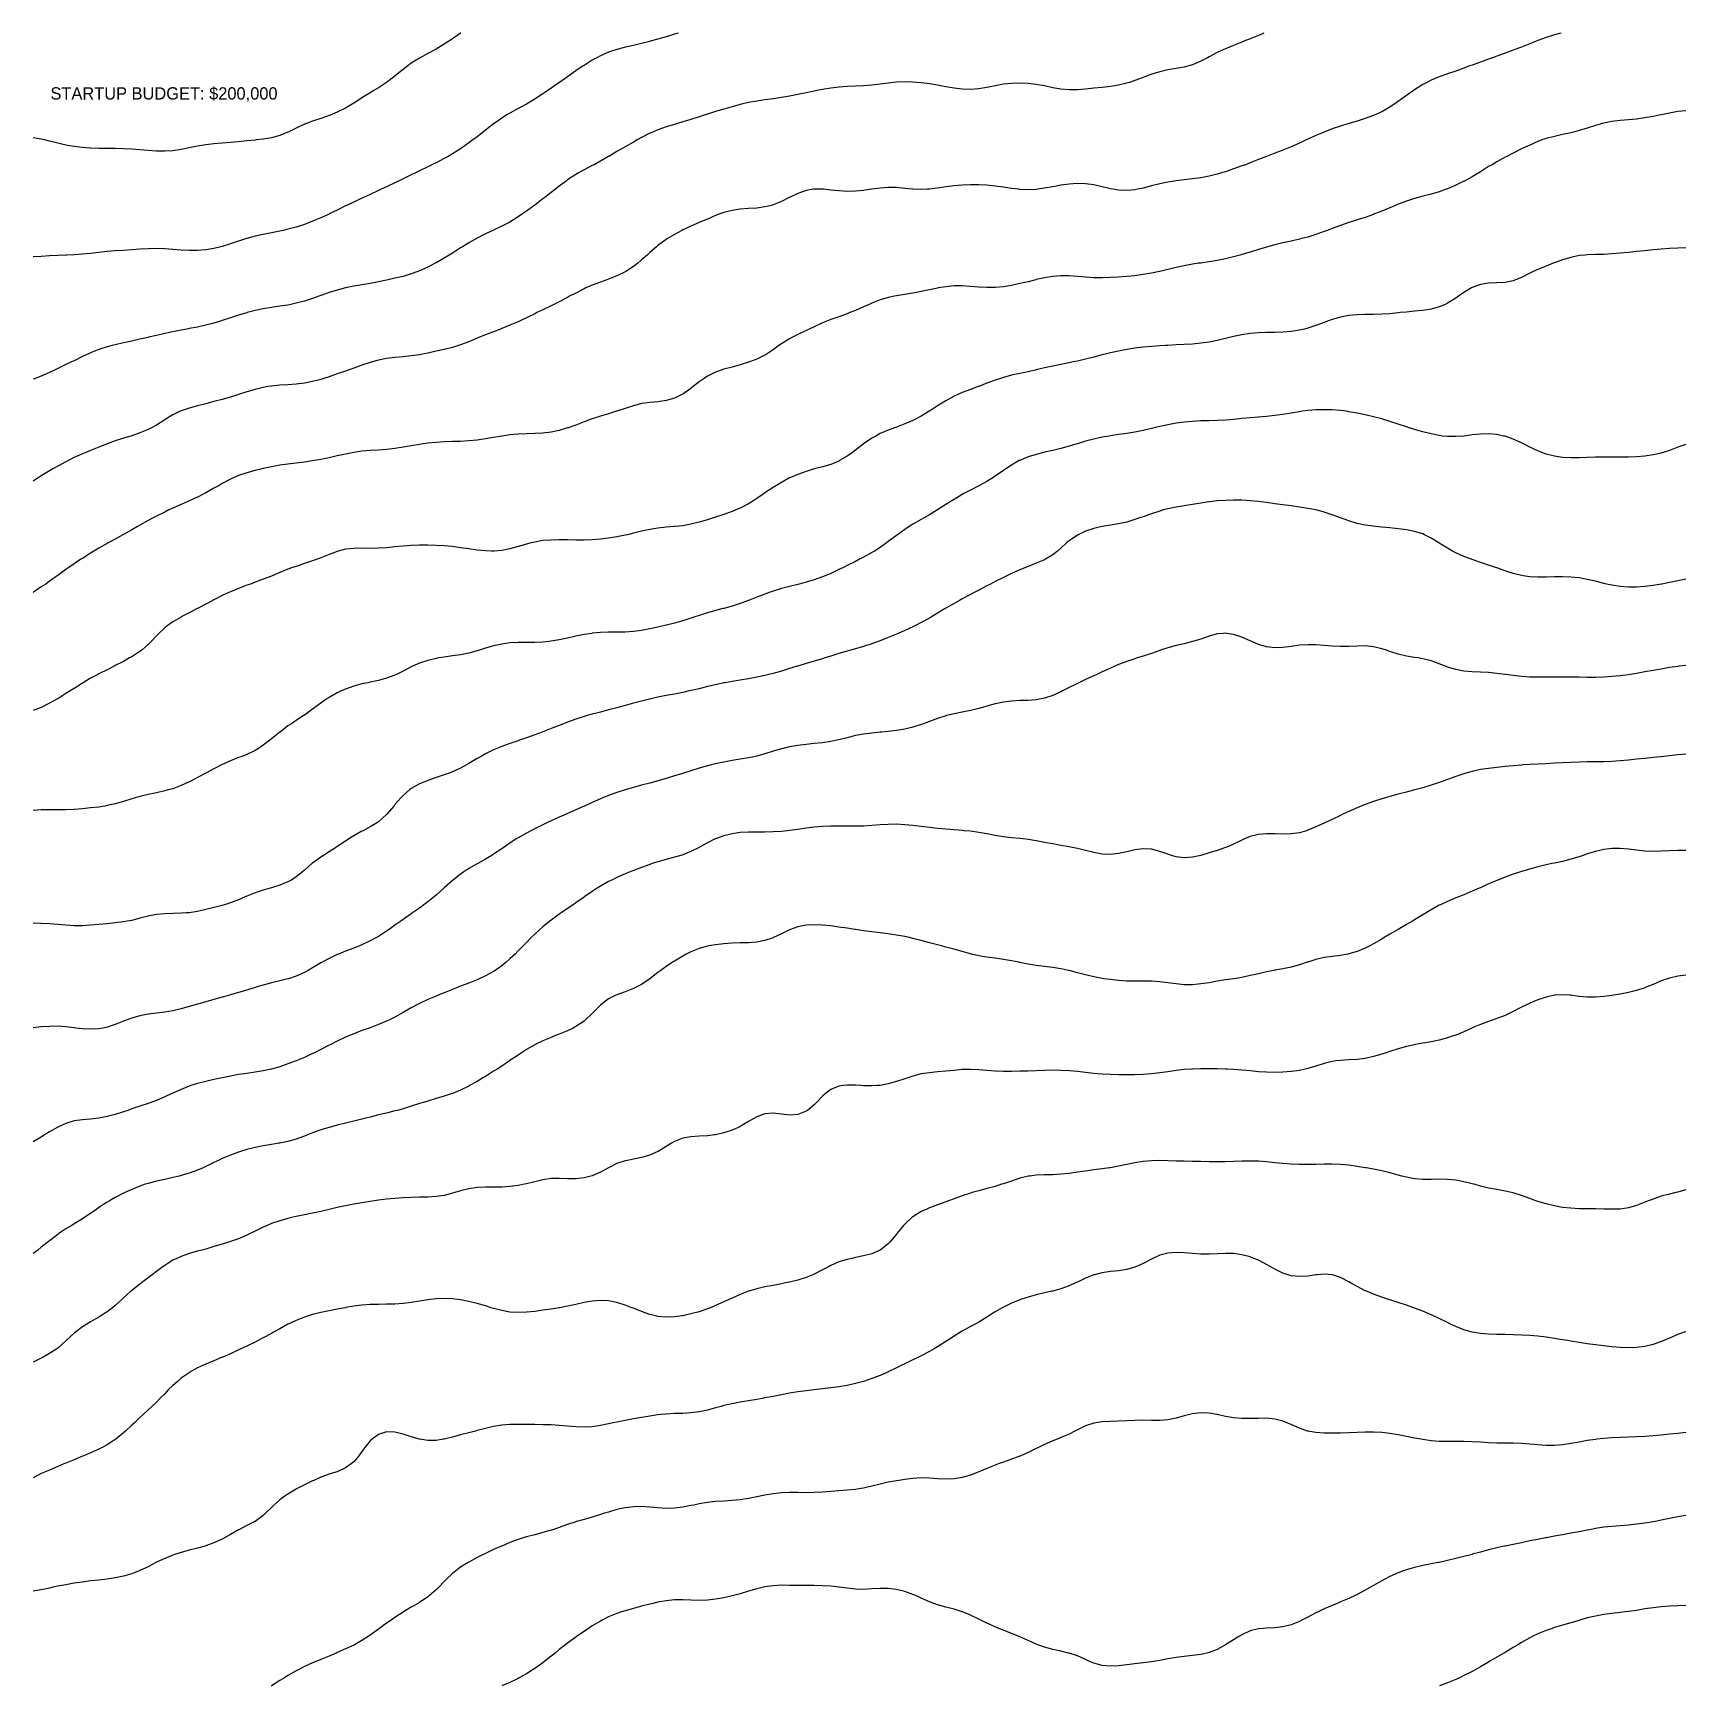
# Model space of a CAD drawing. Header units: metres. Extents: x 410949 to 411151, y 3924149 to 3924351.
import ezdxf

# ---------------------------------------------------------------- set-up
doc = ezdxf.new("R2010")
doc.units = ezdxf.units.M
doc.layers.add('C-CONTO-1FT', color=8, linetype='Continuous')
doc.layers.add('PROJECT-BUDGET', color=2, linetype='Continuous')

msp = doc.modelspace()

# ---------------------------------------------------------------- texts
at = {"layer": 'PROJECT-BUDGET'}
msp.add_text('STARTUP BUDGET: $200,000', height=1.5, dxfattribs=at).set_placement((410951, 3924343))

# ---------------------------------------------------------------- linework, layer by layer
at = {"layer": 'C-CONTO-1FT'}
for points in [[(411135.6, 3924351.12), (411134.8, 3924350.91), (411133.79, 3924350.58), (411132.79, 3924350.2), (411132.58, 3924350.12), (411131.78, 3924349.8), (411130.78, 3924349.42), (411129.95, 3924349.11), (411129.77, 3924349.05), (411128.77, 3924348.68), (411127.76, 3924348.31), (411127.22, 3924348.11), (411126.76, 3924347.94), (411125.75, 3924347.58), (411124.75, 3924347.21), (411124.44, 3924347.1), (411123.74, 3924346.85), (411122.74, 3924346.48), (411121.73, 3924346.13), (411121.64, 3924346.1), (411120.73, 3924345.78), (411119.72, 3924345.36), (411119.19, 3924345.09), (411118.72, 3924344.84), (411117.71, 3924344.19), (411117.57, 3924344.09), (411116.71, 3924343.48), (411116.16, 3924343.08), (411115.7, 3924342.76), (411114.7, 3924342.08), (411114.7, 3924342.08), (411113.69, 3924341.5), (411112.79, 3924341.07), (411112.69, 3924341.03), (411111.68, 3924340.67), (411110.68, 3924340.37), (411109.68, 3924340.07), (411109.67, 3924340.07), (411108.67, 3924339.74), (411107.66, 3924339.4), (411106.75, 3924339.06), (411106.66, 3924339.03), (411105.65, 3924338.61), (411104.65, 3924338.15), (411104.45, 3924338.06), (411103.64, 3924337.68), (411102.64, 3924337.23), (411102.21, 3924337.05), (411101.63, 3924336.82), (411100.63, 3924336.44), (411099.62, 3924336.05), (411099.62, 3924336.05), (411098.62, 3924335.66), (411097.61, 3924335.26), (411097.03, 3924335.04), (411096.61, 3924334.88), (411095.6, 3924334.52), (411094.6, 3924334.18), (411094.13, 3924334.04), (411093.59, 3924333.88), (411092.59, 3924333.62), (411091.58, 3924333.43), (411090.58, 3924333.29), (411089.57, 3924333.18), (411088.57, 3924333.07), (411088.35, 3924333.03), (411087.56, 3924332.92), (411086.56, 3924332.71), (411085.55, 3924332.44), (411084.55, 3924332.17), (411083.88, 3924332.03), (411083.54, 3924331.97), (411082.54, 3924331.89), (411081.53, 3924331.93), (411080.88, 3924332.03), (411080.53, 3924332.09), (411079.52, 3924332.33), (411078.52, 3924332.56), (411077.51, 3924332.7), (411076.51, 3924332.72), (411075.5, 3924332.66), (411074.5, 3924332.52), (411073.49, 3924332.34), (411072.49, 3924332.15), (411071.62, 3924332.03), (411071.48, 3924332.01), (411070.48, 3924331.97), (411069.47, 3924332.02), (411069.36, 3924332.03), (411068.47, 3924332.14), (411067.46, 3924332.29), (411066.46, 3924332.42), (411065.45, 3924332.52), (411064.45, 3924332.57), (411063.44, 3924332.58), (411062.44, 3924332.54), (411061.43, 3924332.47), (411060.43, 3924332.34), (411059.42, 3924332.18), (411058.42, 3924332.05), (411058.15, 3924332.03), (411057.41, 3924331.99), (411056.41, 3924332.03), (411056.37, 3924332.03), (411055.4, 3924332.14), (411054.4, 3924332.24), (411053.39, 3924332.26), (411052.39, 3924332.17), (411051.38, 3924332.03), (411051.35, 3924332.03), (411050.38, 3924331.9), (411049.37, 3924331.8), (411048.37, 3924331.78), (411047.36, 3924331.83), (411046.36, 3924331.94), (411045.49, 3924332.03), (411045.35, 3924332.04), (411044.35, 3924332.05), (411044.2, 3924332.03), (411043.34, 3924331.89), (411042.34, 3924331.52), (411041.33, 3924331.04), (411041.3, 3924331.02), (411040.33, 3924330.54), (411039.32, 3924330.13), (411038.9, 3924330.02), (411038.32, 3924329.88), (411037.31, 3924329.74), (411036.31, 3924329.68), (411035.3, 3924329.61), (411034.3, 3924329.45), (411033.29, 3924329.19), (411032.79, 3924329.02), (411032.29, 3924328.82), (411031.28, 3924328.39), (411030.38, 3924328.01), (411030.28, 3924327.97), (411029.27, 3924327.54), (411028.27, 3924327.06), (411028.17, 3924327.01), (411027.26, 3924326.51), (411026.43, 3924326), (411026.26, 3924325.89), (411025.25, 3924325.16), (411025.06, 3924325), (411024.25, 3924324.3), (411023.92, 3924323.99), (411023.24, 3924323.4), (411022.77, 3924322.99), (411022.24, 3924322.58), (411021.31, 3924321.98), (411021.23, 3924321.93), (411020.23, 3924321.45), (411019.22, 3924321.06), (411018.98, 3924320.98), (411018.22, 3924320.7), (411017.21, 3924320.32), (411016.43, 3924319.97), (411016.21, 3924319.87), (411015.2, 3924319.35), (411014.45, 3924318.97), (411014.2, 3924318.82), (411013.19, 3924318.29), (411012.51, 3924317.96), (411012.19, 3924317.79), (411011.18, 3924317.3), (411010.46, 3924316.96), (411010.18, 3924316.82), (411009.17, 3924316.32), (411008.39, 3924315.95), (411008.17, 3924315.85), (411007.16, 3924315.41), (411006.16, 3924315.01), (411006, 3924314.95), (411005.15, 3924314.62), (411004.15, 3924314.23), (411003.45, 3924313.94), (411003.14, 3924313.82), (411002.14, 3924313.4), (411001.13, 3924313.02), (411000.88, 3924312.94), (411000.13, 3924312.7), (410999.12, 3924312.45), (410998.12, 3924312.23), (410997.11, 3924312.02), (410996.68, 3924311.93), (410996.11, 3924311.82), (410995.1, 3924311.66), (410994.1, 3924311.55), (410993.09, 3924311.46), (410992.09, 3924311.34), (410991.08, 3924311.15), (410990.3, 3924310.93), (410990.08, 3924310.86), (410989.07, 3924310.52), (410988.07, 3924310.16), (410987.38, 3924309.92), (410987.06, 3924309.81), (410986.06, 3924309.47), (410985.05, 3924309.13), (410984.43, 3924308.92), (410984.05, 3924308.8), (410983.04, 3924308.54), (410982.04, 3924308.35), (410981.03, 3924308.23), (410980.03, 3924308.15), (410979.02, 3924308.08), (410978.02, 3924307.98), (410977.58, 3924307.91), (410977.01, 3924307.81), (410976.01, 3924307.57), (410975, 3924307.26), (410974, 3924306.94), (410973.88, 3924306.91), (410972.99, 3924306.64), (410971.99, 3924306.35), (410970.98, 3924306.08), (410970.26, 3924305.9), (410969.98, 3924305.83), (410968.98, 3924305.58), (410967.97, 3924305.3), (410966.97, 3924304.94), (410966.86, 3924304.9), (410965.96, 3924304.45), (410965.01, 3924303.89), (410964.96, 3924303.85), (410963.95, 3924303.21), (410963.35, 3924302.89), (410962.95, 3924302.67), (410961.94, 3924302.25), (410960.94, 3924301.92), (410960.82, 3924301.88), (410959.93, 3924301.61), (410958.93, 3924301.28), (410957.92, 3924300.91), (410957.84, 3924300.88), (410956.92, 3924300.52), (410955.91, 3924300.12), (410955.34, 3924299.87), (410954.91, 3924299.69), (410953.9, 3924299.24), (410953.16, 3924298.87), (410952.9, 3924298.73), (410951.89, 3924298.19), (410951.3, 3924297.86), (410950.89, 3924297.61), (410949.88, 3924297.01), (410949.63, 3924296.86), (410948.88, 3924296.35)], [(411099.3, 3924351.12), (411098.62, 3924350.83), (411097.61, 3924350.42), (411096.85, 3924350.12), (411096.61, 3924350.02), (411095.6, 3924349.62), (411094.6, 3924349.2), (411094.4, 3924349.11), (411093.59, 3924348.74), (411092.59, 3924348.21), (411092.4, 3924348.11), (411091.58, 3924347.67), (411090.58, 3924347.23), (411090.14, 3924347.1), (411089.57, 3924346.96), (411088.57, 3924346.79), (411087.56, 3924346.63), (411086.56, 3924346.4), (411085.59, 3924346.1), (411085.55, 3924346.09), (411084.55, 3924345.69), (411083.54, 3924345.31), (411082.88, 3924345.09), (411082.54, 3924344.99), (411081.53, 3924344.76), (411080.53, 3924344.61), (411079.52, 3924344.49), (411078.52, 3924344.37), (411077.51, 3924344.26), (411076.51, 3924344.18), (411075.5, 3924344.18), (411074.5, 3924344.28), (411073.49, 3924344.45), (411072.49, 3924344.66), (411071.48, 3924344.84), (411070.48, 3924344.96), (411069.47, 3924345.01), (411068.47, 3924344.98), (411067.46, 3924344.87), (411066.46, 3924344.68), (411065.45, 3924344.47), (411064.45, 3924344.3), (411063.44, 3924344.22), (411062.44, 3924344.26), (411061.43, 3924344.38), (411060.43, 3924344.56), (411059.42, 3924344.74), (411058.42, 3924344.9), (411057.41, 3924345.04), (411056.83, 3924345.09), (411056.41, 3924345.14), (411055.4, 3924345.18), (411054.4, 3924345.14), (411054.05, 3924345.09), (411053.39, 3924345.02), (411052.39, 3924344.88), (411051.38, 3924344.76), (411050.38, 3924344.69), (411049.37, 3924344.65), (411048.37, 3924344.6), (411047.36, 3924344.52), (411046.36, 3924344.39), (411045.35, 3924344.22), (411044.67, 3924344.09), (411044.35, 3924344.02), (411043.34, 3924343.81), (411042.34, 3924343.6), (411041.33, 3924343.4), (411040.33, 3924343.23), (411039.36, 3924343.08), (411039.32, 3924343.08), (411038.32, 3924342.95), (411037.31, 3924342.8), (411036.31, 3924342.62), (411035.3, 3924342.39), (411034.3, 3924342.12), (411034.17, 3924342.08), (411033.29, 3924341.82), (411032.29, 3924341.52), (411031.28, 3924341.2), (411030.89, 3924341.07), (411030.28, 3924340.88), (411029.27, 3924340.57), (411028.27, 3924340.26), (411027.64, 3924340.07), (411027.26, 3924339.96), (411026.26, 3924339.65), (411025.25, 3924339.29), (411024.72, 3924339.06), (411024.25, 3924338.87), (411023.24, 3924338.36), (411022.72, 3924338.06), (411022.24, 3924337.8), (411021.23, 3924337.22), (411020.96, 3924337.05), (411020.23, 3924336.63), (411019.26, 3924336.05), (411019.22, 3924336.03), (411018.22, 3924335.46), (411017.44, 3924335.04), (411017.21, 3924334.93), (411016.21, 3924334.41), (411015.55, 3924334.04), (411015.2, 3924333.84), (411014.2, 3924333.17), (411014.02, 3924333.03), (411013.19, 3924332.4), (411012.71, 3924332.03), (411012.19, 3924331.62), (411011.4, 3924331.02), (411011.18, 3924330.86), (411010.18, 3924330.1), (411010.06, 3924330.02), (411009.17, 3924329.35), (411008.69, 3924329.02), (411008.17, 3924328.65), (411007.16, 3924328.03), (411007.13, 3924328.01), (411006.16, 3924327.51), (411005.15, 3924327.04), (411005.08, 3924327.01), (411004.15, 3924326.57), (411003.14, 3924326.05), (411003.06, 3924326), (411002.14, 3924325.47), (411001.35, 3924325), (411001.13, 3924324.87), (411000.13, 3924324.24), (410999.73, 3924323.99), (410999.12, 3924323.63), (410998.12, 3924323.05), (410998, 3924322.99), (410997.11, 3924322.52), (410996.11, 3924322.06), (410995.91, 3924321.98), (410995.1, 3924321.68), (410994.1, 3924321.39), (410993.09, 3924321.15), (410992.29, 3924320.98), (410992.09, 3924320.93), (410991.08, 3924320.72), (410990.08, 3924320.53), (410989.07, 3924320.36), (410988.07, 3924320.18), (410987.06, 3924319.98), (410987.04, 3924319.97), (410986.06, 3924319.72), (410985.05, 3924319.41), (410984.05, 3924319.06), (410983.79, 3924318.97), (410983.04, 3924318.7), (410982.04, 3924318.37), (410981.03, 3924318.1), (410980.36, 3924317.96), (410980.03, 3924317.89), (410979.02, 3924317.74), (410978.02, 3924317.6), (410977.01, 3924317.43), (410976.01, 3924317.21), (410975.04, 3924316.96), (410975, 3924316.95), (410974, 3924316.64), (410972.99, 3924316.31), (410971.99, 3924315.98), (410971.9, 3924315.95), (410970.98, 3924315.67), (410969.98, 3924315.41), (410968.98, 3924315.2), (410967.97, 3924315.01), (410967.66, 3924314.95), (410966.97, 3924314.81), (410965.96, 3924314.61), (410964.96, 3924314.39), (410963.95, 3924314.16), (410962.98, 3924313.94), (410962.95, 3924313.93), (410961.94, 3924313.7), (410960.94, 3924313.47), (410959.93, 3924313.25), (410958.93, 3924313.03), (410958.55, 3924312.94), (410957.92, 3924312.78), (410956.92, 3924312.46), (410955.91, 3924312.05), (410955.66, 3924311.93), (410954.91, 3924311.58), (410953.9, 3924311.08), (410953.59, 3924310.93), (410952.9, 3924310.6), (410951.89, 3924310.11), (410951.5, 3924309.92), (410950.89, 3924309.65), (410949.88, 3924309.21), (410949.13, 3924308.92), (410948.88, 3924308.83)], [(411027.74, 3924351.12), (411027.26, 3924350.98), (411026.26, 3924350.68), (411025.25, 3924350.39), (411024.28, 3924350.12), (411024.25, 3924350.11), (411023.24, 3924349.85), (411022.24, 3924349.62), (411021.23, 3924349.38), (411020.25, 3924349.11), (411020.23, 3924349.11), (411019.22, 3924348.77), (411018.22, 3924348.34), (411017.77, 3924348.11), (411017.21, 3924347.8), (411016.21, 3924347.18), (411016.09, 3924347.1), (411015.2, 3924346.49), (411014.64, 3924346.1), (411014.2, 3924345.78), (411013.22, 3924345.09), (411013.19, 3924345.08), (411012.19, 3924344.38), (411011.77, 3924344.09), (411011.18, 3924343.69), (411010.25, 3924343.08), (411010.18, 3924343.04), (411009.17, 3924342.44), (411008.5, 3924342.08), (411008.17, 3924341.89), (411007.16, 3924341.35), (411006.7, 3924341.07), (411006.16, 3924340.74), (411005.21, 3924340.07), (411005.15, 3924340.03), (411004.15, 3924339.26), (411003.92, 3924339.06), (411003.14, 3924338.46), (411002.64, 3924338.06), (411002.14, 3924337.69), (411001.25, 3924337.05), (411001.13, 3924336.98), (411000.13, 3924336.35), (410999.6, 3924336.05), (410999.12, 3924335.79), (410998.12, 3924335.28), (410997.63, 3924335.04), (410997.11, 3924334.79), (410996.11, 3924334.29), (410995.62, 3924334.04), (410995.1, 3924333.78), (410994.1, 3924333.3), (410993.55, 3924333.03), (410993.09, 3924332.82), (410992.09, 3924332.35), (410991.42, 3924332.03), (410991.08, 3924331.87), (410990.08, 3924331.4), (410989.27, 3924331.02), (410989.07, 3924330.94), (410988.07, 3924330.47), (410987.12, 3924330.02), (410987.06, 3924329.99), (410986.06, 3924329.5), (410985.06, 3924329.02), (410985.05, 3924329.01), (410984.05, 3924328.56), (410983.04, 3924328.12), (410982.76, 3924328.01), (410982.04, 3924327.74), (410981.03, 3924327.41), (410980.03, 3924327.14), (410979.45, 3924327.01), (410979.02, 3924326.91), (410978.02, 3924326.72), (410977.01, 3924326.52), (410976.01, 3924326.3), (410975, 3924326.01), (410974.96, 3924326), (410974, 3924325.7), (410972.99, 3924325.37), (410971.99, 3924325.04), (410971.83, 3924325), (410970.98, 3924324.79), (410969.98, 3924324.63), (410968.98, 3924324.55), (410967.97, 3924324.54), (410966.97, 3924324.6), (410965.96, 3924324.68), (410964.96, 3924324.75), (410963.95, 3924324.78), (410962.95, 3924324.76), (410961.94, 3924324.71), (410960.94, 3924324.64), (410959.93, 3924324.57), (410958.93, 3924324.49), (410957.92, 3924324.41), (410956.92, 3924324.31), (410955.91, 3924324.2), (410954.91, 3924324.11), (410953.9, 3924324.04), (410953.01, 3924323.99), (410952.9, 3924323.98), (410951.89, 3924323.93), (410950.89, 3924323.88), (410949.88, 3924323.83), (410948.88, 3924323.79)], [(411001.17, 3924351.12), (411001.13, 3924351.1), (411000.13, 3924350.42), (410999.67, 3924350.12), (410999.12, 3924349.76), (410998.12, 3924349.14), (410998.07, 3924349.11), (410997.11, 3924348.61), (410996.19, 3924348.11), (410996.11, 3924348.07), (410995.1, 3924347.44), (410994.66, 3924347.1), (410994.1, 3924346.68), (410993.39, 3924346.1), (410993.09, 3924345.86), (410992.09, 3924345.1), (410992.09, 3924345.09), (410991.08, 3924344.44), (410990.52, 3924344.09), (410990.08, 3924343.82), (410989.07, 3924343.2), (410988.9, 3924343.08), (410988.07, 3924342.57), (410987.27, 3924342.08), (410987.06, 3924341.96), (410986.06, 3924341.45), (410985.17, 3924341.07), (410985.05, 3924341.03), (410984.05, 3924340.68), (410983.04, 3924340.35), (410982.3, 3924340.07), (410982.04, 3924339.97), (410981.03, 3924339.51), (410980.12, 3924339.06), (410980.03, 3924339.02), (410979.02, 3924338.62), (410978.02, 3924338.34), (410977.01, 3924338.16), (410976.14, 3924338.06), (410976.01, 3924338.05), (410975, 3924337.95), (410974, 3924337.85), (410972.99, 3924337.75), (410971.99, 3924337.66), (410970.98, 3924337.57), (410969.98, 3924337.46), (410968.98, 3924337.3), (410967.97, 3924337.1), (410967.74, 3924337.05), (410966.97, 3924336.91), (410965.96, 3924336.75), (410964.96, 3924336.67), (410963.95, 3924336.68), (410962.95, 3924336.76), (410961.94, 3924336.87), (410960.94, 3924336.95), (410959.93, 3924336.99), (410958.93, 3924337.01), (410957.92, 3924337.01), (410956.92, 3924337.02), (410955.94, 3924337.05), (410955.91, 3924337.06), (410954.91, 3924337.13), (410953.9, 3924337.26), (410952.9, 3924337.44), (410951.89, 3924337.65), (410950.89, 3924337.9), (410950.26, 3924338.06), (410949.88, 3924338.15), (410948.88, 3924338.34)], [(411150.88, 3924341.63), (411149.87, 3924341.52), (411148.87, 3924341.34), (411147.86, 3924341.13), (411147.59, 3924341.07), (411146.86, 3924340.92), (411145.85, 3924340.75), (411144.85, 3924340.62), (411143.84, 3924340.53), (411142.84, 3924340.45), (411141.83, 3924340.32), (411140.83, 3924340.11), (411140.67, 3924340.07), (411139.82, 3924339.83), (411138.82, 3924339.5), (411137.81, 3924339.2), (411137.31, 3924339.06), (411136.81, 3924338.94), (411135.8, 3924338.71), (411134.8, 3924338.48), (411133.79, 3924338.22), (411133.28, 3924338.06), (411132.79, 3924337.88), (411131.78, 3924337.44), (411130.96, 3924337.05), (411130.78, 3924336.96), (411129.77, 3924336.45), (411128.97, 3924336.05), (411128.77, 3924335.94), (411127.76, 3924335.39), (411127.18, 3924335.04), (411126.76, 3924334.8), (411125.75, 3924334.17), (411125.55, 3924334.04), (411124.75, 3924333.57), (411123.8, 3924333.03), (411123.74, 3924333.01), (411122.74, 3924332.52), (411121.73, 3924332.09), (411121.57, 3924332.03), (411120.73, 3924331.74), (411119.72, 3924331.44), (411118.72, 3924331.18), (411118.14, 3924331.02), (411117.71, 3924330.91), (411116.71, 3924330.59), (411115.7, 3924330.21), (411115.26, 3924330.02), (411114.7, 3924329.78), (411113.69, 3924329.35), (411112.83, 3924329.02), (411112.69, 3924328.96), (411111.68, 3924328.6), (411110.68, 3924328.28), (411109.83, 3924328.01), (411109.67, 3924327.96), (411108.67, 3924327.6), (411107.66, 3924327.24), (411107.02, 3924327.01), (411106.66, 3924326.87), (411105.65, 3924326.51), (411104.65, 3924326.19), (411103.93, 3924326), (411103.64, 3924325.92), (411102.64, 3924325.68), (411101.63, 3924325.47), (411100.63, 3924325.24), (411099.72, 3924325), (411099.62, 3924324.97), (411098.62, 3924324.67), (411097.61, 3924324.36), (411096.61, 3924324.05), (411096.39, 3924323.99), (411095.6, 3924323.77), (411094.6, 3924323.52), (411093.59, 3924323.32), (411092.59, 3924323.16), (411091.58, 3924323.02), (411091.32, 3924322.99), (411090.58, 3924322.87), (411089.57, 3924322.69), (411088.57, 3924322.47), (411087.56, 3924322.23), (411086.56, 3924321.98), (411086.54, 3924321.98), (411085.55, 3924321.77), (411084.55, 3924321.6), (411083.54, 3924321.47), (411082.54, 3924321.37), (411081.53, 3924321.3), (411080.53, 3924321.24), (411079.52, 3924321.21), (411078.52, 3924321.23), (411077.51, 3924321.3), (411076.51, 3924321.39), (411075.5, 3924321.45), (411074.5, 3924321.45), (411073.49, 3924321.36), (411072.49, 3924321.2), (411071.48, 3924320.99), (411071.44, 3924320.98), (411070.48, 3924320.74), (411069.47, 3924320.5), (411068.47, 3924320.29), (411067.46, 3924320.13), (411066.46, 3924320.04), (411065.45, 3924320.02), (411064.45, 3924320.06), (411063.44, 3924320.15), (411062.44, 3924320.22), (411061.43, 3924320.22), (411060.43, 3924320.13), (411059.47, 3924319.97), (411059.42, 3924319.96), (411058.42, 3924319.74), (411057.41, 3924319.53), (411056.41, 3924319.34), (411055.4, 3924319.18), (411054.4, 3924319.01), (411054.17, 3924318.97), (411053.39, 3924318.8), (411052.39, 3924318.51), (411051.38, 3924318.12), (411051.04, 3924317.96), (411050.38, 3924317.66), (411049.37, 3924317.22), (411048.71, 3924316.96), (411048.37, 3924316.81), (411047.36, 3924316.45), (411046.36, 3924316.1), (411045.96, 3924315.95), (411045.35, 3924315.7), (411044.35, 3924315.24), (411043.71, 3924314.95), (411043.34, 3924314.76), (411042.34, 3924314.27), (411041.67, 3924313.94), (411041.33, 3924313.75), (411040.33, 3924313.14), (411040.03, 3924312.94), (411039.32, 3924312.43), (411038.59, 3924311.93), (411038.32, 3924311.77), (411037.31, 3924311.27), (411036.42, 3924310.93), (411036.31, 3924310.89), (411035.3, 3924310.58), (411034.3, 3924310.31), (411033.29, 3924310.03), (411032.97, 3924309.92), (411032.29, 3924309.68), (411031.28, 3924309.19), (411030.88, 3924308.92), (411030.28, 3924308.5), (411029.54, 3924307.91), (411029.27, 3924307.7), (411028.27, 3924307), (411028.1, 3924306.91), (411027.26, 3924306.49), (411026.26, 3924306.21), (411025.25, 3924306.07), (411024.25, 3924305.98), (411023.66, 3924305.9), (411023.24, 3924305.84), (411022.24, 3924305.58), (411021.23, 3924305.25), (411020.23, 3924304.92), (411020.16, 3924304.9), (411019.22, 3924304.6), (411018.22, 3924304.29), (411017.21, 3924303.98), (411016.96, 3924303.89), (411016.21, 3924303.61), (411015.2, 3924303.22), (411014.27, 3924302.89), (411014.2, 3924302.86), (411013.19, 3924302.56), (411012.19, 3924302.36), (411011.18, 3924302.24), (411010.18, 3924302.19), (411009.17, 3924302.16), (411008.17, 3924302.11), (411007.16, 3924302.02), (411006.2, 3924301.88), (411006.16, 3924301.87), (411005.15, 3924301.7), (411004.15, 3924301.52), (411003.14, 3924301.37), (411002.14, 3924301.28), (411001.13, 3924301.22), (411000.13, 3924301.19), (410999.12, 3924301.15), (410998.12, 3924301.09), (410997.11, 3924300.99), (410996.31, 3924300.88), (410996.11, 3924300.85), (410995.1, 3924300.68), (410994.1, 3924300.5), (410993.09, 3924300.34), (410992.09, 3924300.22), (410991.08, 3924300.15), (410990.08, 3924300.1), (410989.07, 3924300.01), (410988.07, 3924299.87), (410988.06, 3924299.87), (410987.06, 3924299.68), (410986.06, 3924299.46), (410985.05, 3924299.23), (410984.05, 3924299.01), (410983.27, 3924298.87), (410983.04, 3924298.83), (410982.04, 3924298.69), (410981.03, 3924298.57), (410980.03, 3924298.45), (410979.02, 3924298.3), (410978.02, 3924298.12), (410977.01, 3924297.89), (410976.88, 3924297.86), (410976.01, 3924297.65), (410975, 3924297.38), (410974, 3924297.05), (410973.55, 3924296.86), (410972.99, 3924296.61), (410971.99, 3924296.08), (410971.61, 3924295.85), (410970.98, 3924295.49), (410969.98, 3924294.94), (410969.81, 3924294.85), (410968.98, 3924294.42), (410967.97, 3924293.95), (410967.72, 3924293.84), (410966.97, 3924293.5), (410965.96, 3924293.05), (410965.48, 3924292.84), (410964.96, 3924292.58), (410963.95, 3924292.08), (410963.47, 3924291.83), (410962.95, 3924291.55), (410961.94, 3924290.99), (410961.65, 3924290.83), (410960.94, 3924290.43), (410959.93, 3924289.86), (410959.86, 3924289.82), (410958.93, 3924289.29), (410958.06, 3924288.82), (410957.92, 3924288.74), (410956.92, 3924288.16), (410956.3, 3924287.81), (410955.91, 3924287.57), (410954.91, 3924286.93), (410954.72, 3924286.81), (410953.9, 3924286.25), (410953.25, 3924285.8), (410952.9, 3924285.55), (410951.89, 3924284.83), (410951.84, 3924284.8), (410950.89, 3924284.12), (410950.42, 3924283.79), (410949.88, 3924283.43), (410948.91, 3924282.79), (410948.88, 3924282.77)], [(411150.88, 3924324.89), (411149.87, 3924324.85), (411148.87, 3924324.8), (411147.86, 3924324.73), (411146.86, 3924324.63), (411145.85, 3924324.53), (411144.85, 3924324.43), (411143.84, 3924324.32), (411142.84, 3924324.22), (411141.83, 3924324.13), (411140.83, 3924324.07), (411139.82, 3924324.05), (411138.82, 3924324.02), (411138.52, 3924323.99), (411137.81, 3924323.92), (411136.81, 3924323.7), (411135.8, 3924323.39), (411134.8, 3924323.04), (411134.63, 3924322.99), (411133.79, 3924322.63), (411132.79, 3924322.23), (411132.19, 3924321.98), (411131.78, 3924321.77), (411130.78, 3924321.27), (411130.05, 3924320.98), (411129.77, 3924320.85), (411128.77, 3924320.63), (411127.76, 3924320.58), (411126.76, 3924320.54), (411125.75, 3924320.38), (411124.75, 3924320.03), (411124.65, 3924319.97), (411123.74, 3924319.42), (411123.09, 3924318.97), (411122.74, 3924318.72), (411121.73, 3924318.1), (411121.43, 3924317.96), (411120.73, 3924317.66), (411119.72, 3924317.38), (411118.72, 3924317.22), (411117.71, 3924317.12), (411116.71, 3924317.03), (411115.96, 3924316.96), (411115.7, 3924316.93), (411114.7, 3924316.83), (411113.69, 3924316.76), (411112.69, 3924316.73), (411111.68, 3924316.73), (411110.68, 3924316.7), (411109.67, 3924316.61), (411108.67, 3924316.41), (411107.66, 3924316.12), (411107.18, 3924315.95), (411106.66, 3924315.77), (411105.65, 3924315.39), (411104.65, 3924315.05), (411104.24, 3924314.95), (411103.64, 3924314.8), (411102.64, 3924314.64), (411101.63, 3924314.56), (411100.63, 3924314.53), (411099.62, 3924314.52), (411098.62, 3924314.5), (411097.61, 3924314.41), (411096.61, 3924314.25), (411095.6, 3924314.03), (411095.25, 3924313.94), (411094.6, 3924313.78), (411093.59, 3924313.55), (411092.59, 3924313.35), (411091.58, 3924313.21), (411090.58, 3924313.12), (411089.57, 3924313.06), (411088.57, 3924313.01), (411087.56, 3924312.96), (411087.26, 3924312.94), (411086.56, 3924312.89), (411085.55, 3924312.81), (411084.55, 3924312.72), (411083.54, 3924312.61), (411082.54, 3924312.45), (411081.53, 3924312.26), (411080.53, 3924312.04), (411080.06, 3924311.93), (411079.52, 3924311.8), (411078.52, 3924311.53), (411077.51, 3924311.28), (411076.51, 3924311.03), (411076, 3924310.93), (411075.5, 3924310.82), (411074.5, 3924310.63), (411073.49, 3924310.43), (411072.49, 3924310.2), (411071.48, 3924309.96), (411071.33, 3924309.92), (411070.48, 3924309.73), (411069.47, 3924309.52), (411068.47, 3924309.3), (411067.46, 3924309.03), (411067.11, 3924308.92), (411066.46, 3924308.7), (411065.45, 3924308.32), (411064.45, 3924307.94), (411064.36, 3924307.91), (411063.44, 3924307.57), (411062.44, 3924307.19), (411061.8, 3924306.91), (411061.43, 3924306.74), (411060.43, 3924306.19), (411059.95, 3924305.9), (411059.42, 3924305.57), (411058.42, 3924304.91), (411058.39, 3924304.9), (411057.41, 3924304.32), (411056.63, 3924303.89), (411056.41, 3924303.78), (411055.4, 3924303.36), (411054.4, 3924302.97), (411054.17, 3924302.89), (411053.39, 3924302.6), (411052.39, 3924302.17), (411051.86, 3924301.88), (411051.38, 3924301.61), (411050.38, 3924300.92), (411050.31, 3924300.88), (411049.37, 3924300.14), (411049, 3924299.87), (411048.37, 3924299.4), (411047.45, 3924298.87), (411047.36, 3924298.81), (411046.36, 3924298.4), (411045.35, 3924298.11), (411044.35, 3924297.86), (411044.34, 3924297.86), (411043.34, 3924297.56), (411042.34, 3924297.19), (411041.57, 3924296.86), (411041.33, 3924296.75), (411040.33, 3924296.21), (411039.73, 3924295.85), (411039.32, 3924295.6), (411038.32, 3924294.93), (411038.21, 3924294.85), (411037.31, 3924294.24), (411036.7, 3924293.84), (411036.31, 3924293.61), (411035.3, 3924293.08), (411034.75, 3924292.84), (411034.3, 3924292.65), (411033.29, 3924292.29), (411032.29, 3924291.97), (411031.85, 3924291.83), (411031.28, 3924291.65), (411030.28, 3924291.34), (411029.27, 3924291.09), (411028.27, 3924290.92), (411027.31, 3924290.83), (411027.26, 3924290.82), (411026.26, 3924290.75), (411025.25, 3924290.63), (411024.25, 3924290.46), (411023.24, 3924290.24), (411022.24, 3924289.99), (411021.51, 3924289.82), (411021.23, 3924289.75), (411020.23, 3924289.54), (411019.22, 3924289.38), (411018.22, 3924289.27), (411017.21, 3924289.21), (411016.21, 3924289.17), (411015.2, 3924289.17), (411014.2, 3924289.18), (411013.19, 3924289.19), (411012.19, 3924289.17), (411011.18, 3924289.09), (411010.18, 3924288.92), (411009.72, 3924288.82), (411009.17, 3924288.68), (411008.17, 3924288.39), (411007.16, 3924288.11), (411006.16, 3924287.9), (411005.22, 3924287.81), (411005.15, 3924287.81), (411004.89, 3924287.81), (411004.15, 3924287.83), (411003.14, 3924287.93), (411002.14, 3924288.08), (411001.13, 3924288.23), (411000.13, 3924288.36), (410999.12, 3924288.44), (410998.12, 3924288.49), (410997.11, 3924288.52), (410996.11, 3924288.52), (410995.1, 3924288.5), (410994.1, 3924288.43), (410993.09, 3924288.33), (410992.09, 3924288.23), (410991.08, 3924288.16), (410990.08, 3924288.15), (410989.07, 3924288.16), (410988.07, 3924288.15), (410987.06, 3924288.04), (410986.18, 3924287.81), (410986.06, 3924287.78), (410985.05, 3924287.4), (410984.05, 3924286.98), (410983.58, 3924286.81), (410983.04, 3924286.61), (410982.04, 3924286.28), (410981.03, 3924285.95), (410980.6, 3924285.8), (410980.03, 3924285.59), (410979.02, 3924285.18), (410978.11, 3924284.8), (410978.02, 3924284.76), (410977.01, 3924284.37), (410976.01, 3924284), (410975.43, 3924283.79), (410975, 3924283.64), (410974, 3924283.26), (410972.99, 3924282.84), (410972.88, 3924282.79), (410971.99, 3924282.37), (410970.98, 3924281.85), (410970.86, 3924281.78), (410969.98, 3924281.32), (410968.98, 3924280.79), (410968.94, 3924280.78), (410967.97, 3924280.28), (410966.99, 3924279.77), (410966.97, 3924279.76), (410965.96, 3924279.17), (410965.38, 3924278.77), (410964.96, 3924278.43), (410964.25, 3924277.76), (410963.95, 3924277.45), (410963.29, 3924276.76), (410962.95, 3924276.41), (410962.19, 3924275.75), (410961.94, 3924275.56), (410960.94, 3924274.89), (410960.67, 3924274.75), (410959.93, 3924274.33), (410958.93, 3924273.82), (410958.77, 3924273.74), (410957.92, 3924273.31), (410956.92, 3924272.81), (410956.78, 3924272.74), (410955.91, 3924272.27), (410955, 3924271.73), (410954.91, 3924271.68), (410953.9, 3924271.04), (410953.41, 3924270.73), (410952.9, 3924270.4), (410951.89, 3924269.78), (410951.8, 3924269.72), (410950.89, 3924269.22), (410949.88, 3924268.72), (410949.88, 3924268.72), (410948.88, 3924268.32)], [(411150.88, 3924300.83), (411149.87, 3924300.5), (411148.87, 3924300.12), (411148.11, 3924299.87), (411147.86, 3924299.8), (411146.86, 3924299.57), (411145.85, 3924299.42), (411144.85, 3924299.34), (411143.84, 3924299.3), (411142.84, 3924299.3), (411141.83, 3924299.31), (411140.83, 3924299.31), (411139.82, 3924299.29), (411138.82, 3924299.25), (411137.81, 3924299.21), (411136.81, 3924299.2), (411135.8, 3924299.26), (411134.8, 3924299.41), (411133.79, 3924299.67), (411133.25, 3924299.87), (411132.79, 3924300.05), (411131.78, 3924300.52), (411131.09, 3924300.88), (411130.78, 3924301.03), (411129.77, 3924301.48), (411128.77, 3924301.84), (411128.57, 3924301.88), (411127.76, 3924302.05), (411126.76, 3924302.13), (411125.75, 3924302.12), (411124.75, 3924302.01), (411123.77, 3924301.88), (411123.74, 3924301.88), (411122.74, 3924301.8), (411121.73, 3924301.81), (411121.14, 3924301.88), (411120.73, 3924301.93), (411119.72, 3924302.14), (411118.72, 3924302.4), (411117.71, 3924302.68), (411117.07, 3924302.89), (411116.71, 3924303), (411115.7, 3924303.33), (411114.7, 3924303.67), (411113.97, 3924303.89), (411113.69, 3924303.98), (411112.69, 3924304.24), (411111.68, 3924304.46), (411110.68, 3924304.66), (411109.67, 3924304.85), (411109.4, 3924304.9), (411108.67, 3924304.99), (411107.66, 3924305.07), (411106.66, 3924305.09), (411105.65, 3924305.06), (411104.65, 3924304.98), (411103.97, 3924304.9), (411103.64, 3924304.85), (411102.64, 3924304.69), (411101.63, 3924304.52), (411100.63, 3924304.38), (411099.62, 3924304.28), (411098.62, 3924304.2), (411097.61, 3924304.11), (411096.61, 3924304), (411095.63, 3924303.89), (411095.6, 3924303.89), (411094.6, 3924303.81), (411093.59, 3924303.77), (411092.59, 3924303.75), (411091.58, 3924303.72), (411090.58, 3924303.66), (411089.57, 3924303.57), (411088.57, 3924303.43), (411087.56, 3924303.26), (411086.56, 3924303.04), (411085.88, 3924302.89), (411085.55, 3924302.81), (411084.55, 3924302.57), (411083.54, 3924302.36), (411082.54, 3924302.2), (411081.53, 3924302.05), (411080.53, 3924301.91), (411080.39, 3924301.88), (411079.52, 3924301.72), (411078.52, 3924301.5), (411077.51, 3924301.23), (411076.51, 3924300.93), (411076.32, 3924300.88), (411075.5, 3924300.63), (411074.5, 3924300.35), (411073.49, 3924300.11), (411072.49, 3924299.89), (411072.42, 3924299.87), (411071.48, 3924299.64), (411070.48, 3924299.32), (411069.47, 3924298.9), (411069.4, 3924298.87), (411068.47, 3924298.33), (411067.76, 3924297.86), (411067.46, 3924297.66), (411066.46, 3924296.97), (411066.28, 3924296.86), (411065.45, 3924296.34), (411064.56, 3924295.85), (411064.45, 3924295.79), (411063.44, 3924295.27), (411062.64, 3924294.85), (411062.44, 3924294.74), (411061.43, 3924294.14), (411060.95, 3924293.84), (411060.43, 3924293.5), (411059.42, 3924292.85), (411059.41, 3924292.84), (411058.42, 3924292.23), (411057.7, 3924291.83), (411057.41, 3924291.67), (411056.41, 3924291.1), (411055.95, 3924290.83), (411055.4, 3924290.47), (411054.5, 3924289.82), (411054.4, 3924289.74), (411053.39, 3924288.97), (411053.19, 3924288.82), (411052.39, 3924288.26), (411051.69, 3924287.81), (411051.38, 3924287.63), (411050.38, 3924287.07), (411049.88, 3924286.81), (411049.37, 3924286.55), (411048.37, 3924286.04), (411047.9, 3924285.8), (411047.36, 3924285.55), (411046.36, 3924285.09), (411045.67, 3924284.8), (411045.35, 3924284.67), (411044.35, 3924284.32), (411043.34, 3924284.01), (411042.51, 3924283.79), (411042.34, 3924283.75), (411041.33, 3924283.5), (411040.33, 3924283.23), (411039.32, 3924282.92), (411038.94, 3924282.79), (411038.32, 3924282.56), (411037.31, 3924282.17), (411036.32, 3924281.78), (411036.31, 3924281.78), (411035.3, 3924281.4), (411034.3, 3924281.08), (411033.29, 3924280.81), (411033.16, 3924280.78), (411032.29, 3924280.56), (411031.28, 3924280.28), (411030.28, 3924279.95), (411029.75, 3924279.77), (411029.27, 3924279.61), (411028.27, 3924279.28), (411027.26, 3924279), (411026.3, 3924278.77), (411026.26, 3924278.76), (411025.25, 3924278.53), (411024.25, 3924278.31), (411023.24, 3924278.11), (411022.24, 3924277.98), (411021.23, 3924277.91), (411020.23, 3924277.9), (411019.22, 3924277.9), (411018.22, 3924277.87), (411017.21, 3924277.77), (411017.18, 3924277.76), (411016.21, 3924277.61), (411015.2, 3924277.41), (411014.2, 3924277.19), (411013.19, 3924276.97), (411012.19, 3924276.79), (411011.9, 3924276.76), (411011.18, 3924276.68), (411010.18, 3924276.64), (411009.17, 3924276.64), (411008.17, 3924276.64), (411007.16, 3924276.59), (411006.16, 3924276.46), (411005.15, 3924276.24), (411004.15, 3924275.94), (411003.54, 3924275.75), (411003.14, 3924275.63), (411002.14, 3924275.36), (411001.13, 3924275.15), (411000.13, 3924275), (410999.12, 3924274.86), (410998.41, 3924274.75), (410998.12, 3924274.7), (410997.11, 3924274.46), (410996.11, 3924274.13), (410995.26, 3924273.74), (410995.1, 3924273.67), (410994.1, 3924273.14), (410993.31, 3924272.74), (410993.09, 3924272.64), (410992.09, 3924272.27), (410991.08, 3924272.01), (410990.08, 3924271.8), (410989.79, 3924271.73), (410989.07, 3924271.58), (410988.07, 3924271.3), (410987.06, 3924270.95), (410986.54, 3924270.73), (410986.06, 3924270.49), (410985.05, 3924269.93), (410984.7, 3924269.72), (410984.05, 3924269.23), (410983.3, 3924268.72), (410983.04, 3924268.5), (410982.04, 3924267.78), (410981.94, 3924267.71), (410981.03, 3924267.1), (410980.45, 3924266.71), (410980.03, 3924266.44), (410979.07, 3924265.7), (410979.02, 3924265.67), (410978.02, 3924264.87), (410977.82, 3924264.7), (410977.01, 3924264.09), (410976.42, 3924263.69), (410976.01, 3924263.44), (410975, 3924262.96), (410974.31, 3924262.69), (410974, 3924262.57), (410972.99, 3924262.19), (410971.99, 3924261.73), (410971.91, 3924261.68), (410970.98, 3924261.22), (410970, 3924260.68), (410969.98, 3924260.67), (410968.98, 3924260.13), (410968.09, 3924259.67), (410967.97, 3924259.61), (410966.97, 3924259.15), (410965.96, 3924258.78), (410965.56, 3924258.67), (410964.96, 3924258.5), (410963.95, 3924258.28), (410962.95, 3924258.06), (410961.94, 3924257.82), (410961.35, 3924257.66), (410960.94, 3924257.54), (410959.93, 3924257.23), (410958.93, 3924256.94), (410957.92, 3924256.71), (410957.64, 3924256.66), (410956.92, 3924256.54), (410955.91, 3924256.42), (410954.91, 3924256.33), (410953.9, 3924256.25), (410952.9, 3924256.2), (410951.89, 3924256.19), (410950.89, 3924256.19), (410949.88, 3924256.18), (410948.88, 3924256.12)], [(411150.88, 3924284.38), (411149.87, 3924284.19), (411148.87, 3924283.98), (411147.94, 3924283.79), (411147.86, 3924283.77), (411146.86, 3924283.61), (411145.85, 3924283.48), (411144.85, 3924283.42), (411143.84, 3924283.42), (411142.84, 3924283.49), (411141.83, 3924283.65), (411141.18, 3924283.79), (411140.83, 3924283.87), (411139.82, 3924284.12), (411138.82, 3924284.35), (411137.81, 3924284.53), (411136.81, 3924284.64), (411135.8, 3924284.68), (411134.8, 3924284.67), (411133.79, 3924284.64), (411132.79, 3924284.62), (411131.78, 3924284.68), (411130.97, 3924284.8), (411130.78, 3924284.83), (411129.77, 3924285.07), (411128.77, 3924285.39), (411127.76, 3924285.75), (411127.62, 3924285.8), (411126.76, 3924286.09), (411125.75, 3924286.42), (411124.75, 3924286.77), (411124.65, 3924286.81), (411123.74, 3924287.16), (411122.74, 3924287.62), (411122.36, 3924287.81), (411121.73, 3924288.17), (411120.73, 3924288.79), (411120.69, 3924288.82), (411119.72, 3924289.41), (411118.93, 3924289.82), (411118.72, 3924289.91), (411117.71, 3924290.22), (411116.71, 3924290.42), (411115.7, 3924290.55), (411114.7, 3924290.65), (411113.69, 3924290.75), (411112.91, 3924290.83), (411112.69, 3924290.85), (411111.68, 3924290.99), (411110.68, 3924291.2), (411109.67, 3924291.5), (411108.78, 3924291.83), (411108.67, 3924291.87), (411107.66, 3924292.24), (411106.66, 3924292.57), (411105.67, 3924292.84), (411105.65, 3924292.84), (411104.65, 3924293.03), (411103.64, 3924293.19), (411102.64, 3924293.33), (411101.63, 3924293.46), (411100.63, 3924293.6), (411099.62, 3924293.74), (411098.88, 3924293.84), (411098.62, 3924293.87), (411097.61, 3924293.97), (411096.61, 3924294.03), (411095.6, 3924294.05), (411094.6, 3924294.01), (411093.59, 3924293.94), (411092.64, 3924293.84), (411092.59, 3924293.83), (411091.58, 3924293.69), (411090.58, 3924293.52), (411089.57, 3924293.36), (411088.57, 3924293.18), (411087.56, 3924292.97), (411087.04, 3924292.84), (411086.56, 3924292.71), (411085.55, 3924292.38), (411084.55, 3924292.02), (411083.99, 3924291.83), (411083.54, 3924291.66), (411082.54, 3924291.36), (411081.53, 3924291.15), (411080.53, 3924291), (411079.52, 3924290.83), (411079.5, 3924290.83), (411078.52, 3924290.58), (411077.51, 3924290.24), (411076.6, 3924289.82), (411076.51, 3924289.77), (411075.5, 3924289.06), (411075.19, 3924288.82), (411074.5, 3924288.17), (411074.08, 3924287.81), (411073.49, 3924287.34), (411072.61, 3924286.81), (411072.49, 3924286.74), (411071.48, 3924286.33), (411070.48, 3924285.94), (411070.15, 3924285.8), (411069.47, 3924285.53), (411068.47, 3924285.08), (411067.87, 3924284.8), (411067.46, 3924284.6), (411066.46, 3924284.1), (411065.87, 3924283.79), (411065.45, 3924283.57), (411064.45, 3924283.03), (411063.99, 3924282.79), (411063.44, 3924282.5), (411062.44, 3924281.98), (411062.09, 3924281.78), (411061.43, 3924281.42), (411060.43, 3924280.82), (411060.35, 3924280.78), (411059.42, 3924280.21), (411058.69, 3924279.77), (411058.42, 3924279.62), (411057.41, 3924279.07), (411056.81, 3924278.77), (411056.41, 3924278.57), (411055.4, 3924278.11), (411054.6, 3924277.76), (411054.4, 3924277.67), (411053.39, 3924277.24), (411052.39, 3924276.83), (411052.17, 3924276.76), (411051.38, 3924276.47), (411050.38, 3924276.16), (411049.37, 3924275.87), (411048.93, 3924275.75), (411048.37, 3924275.59), (411047.36, 3924275.28), (411046.36, 3924274.96), (411045.65, 3924274.75), (411045.35, 3924274.65), (411044.35, 3924274.35), (411043.34, 3924274.06), (411042.34, 3924273.77), (411042.24, 3924273.74), (411041.33, 3924273.46), (411040.33, 3924273.16), (411039.32, 3924272.87), (411038.81, 3924272.74), (411038.32, 3924272.61), (411037.31, 3924272.39), (411036.31, 3924272.21), (411035.3, 3924272.05), (411034.3, 3924271.89), (411033.41, 3924271.73), (411033.29, 3924271.71), (411032.29, 3924271.49), (411031.28, 3924271.25), (411030.28, 3924271), (411029.27, 3924270.77), (411029.06, 3924270.73), (411028.27, 3924270.55), (411027.26, 3924270.35), (411026.26, 3924270.15), (411025.25, 3924269.95), (411024.25, 3924269.73), (411024.21, 3924269.72), (411023.24, 3924269.49), (411022.24, 3924269.23), (411021.23, 3924268.95), (411020.39, 3924268.72), (411020.23, 3924268.67), (411019.22, 3924268.4), (411018.22, 3924268.14), (411017.21, 3924267.88), (411016.6, 3924267.71), (411016.21, 3924267.6), (411015.2, 3924267.26), (411014.2, 3924266.9), (411013.7, 3924266.71), (411013.19, 3924266.51), (411012.19, 3924266.12), (411011.18, 3924265.74), (411011.09, 3924265.7), (411010.18, 3924265.35), (411009.17, 3924264.99), (411008.32, 3924264.7), (411008.17, 3924264.64), (411007.16, 3924264.3), (411006.16, 3924263.94), (411005.55, 3924263.69), (411005.15, 3924263.52), (411004.15, 3924263.02), (411003.54, 3924262.69), (411003.14, 3924262.45), (411002.14, 3924261.85), (411001.85, 3924261.68), (411001.13, 3924261.29), (411000.13, 3924260.83), (410999.72, 3924260.68), (410999.12, 3924260.46), (410998.12, 3924260.13), (410997.11, 3924259.79), (410996.82, 3924259.67), (410996.11, 3924259.36), (410995.1, 3924258.79), (410994.93, 3924258.67), (410994.1, 3924257.96), (410993.81, 3924257.66), (410993.09, 3924256.83), (410992.95, 3924256.66), (410992.11, 3924255.65), (410992.09, 3924255.63), (410991.08, 3924254.72), (410990.98, 3924254.65), (410990.08, 3924254.1), (410989.21, 3924253.64), (410989.07, 3924253.57), (410988.07, 3924253.02), (410987.46, 3924252.64), (410987.06, 3924252.38), (410986.06, 3924251.7), (410985.95, 3924251.63), (410985.05, 3924251.05), (410984.37, 3924250.63), (410984.05, 3924250.42), (410983.04, 3924249.69), (410982.96, 3924249.62), (410982.04, 3924248.83), (410981.82, 3924248.62), (410981.03, 3924248), (410980.46, 3924247.61), (410980.03, 3924247.38), (410979.02, 3924246.97), (410978.02, 3924246.65), (410977.85, 3924246.61), (410977.01, 3924246.37), (410976.01, 3924246.04), (410975, 3924245.65), (410974.88, 3924245.6), (410974, 3924245.21), (410972.99, 3924244.83), (410972.26, 3924244.6), (410971.99, 3924244.51), (410970.98, 3924244.25), (410969.98, 3924244), (410968.98, 3924243.78), (410967.97, 3924243.62), (410967.58, 3924243.59), (410966.97, 3924243.55), (410965.96, 3924243.53), (410964.96, 3924243.5), (410963.95, 3924243.4), (410962.95, 3924243.2), (410961.94, 3924242.94), (410960.94, 3924242.69), (410960.37, 3924242.59), (410959.93, 3924242.51), (410958.93, 3924242.39), (410957.92, 3924242.28), (410956.92, 3924242.18), (410955.91, 3924242.08), (410954.91, 3924242.02), (410953.9, 3924242.03), (410952.9, 3924242.09), (410951.89, 3924242.17), (410950.89, 3924242.26), (410949.88, 3924242.32), (410948.88, 3924242.35)], [(411150.88, 3924273.84), (411150.02, 3924273.74), (411149.87, 3924273.72), (411148.87, 3924273.57), (411147.86, 3924273.4), (411146.86, 3924273.22), (411145.85, 3924273.04), (411144.85, 3924272.87), (411144.04, 3924272.74), (411143.84, 3924272.71), (411142.84, 3924272.57), (411141.83, 3924272.47), (411140.83, 3924272.41), (411139.82, 3924272.38), (411138.82, 3924272.38), (411137.81, 3924272.4), (411136.81, 3924272.42), (411135.8, 3924272.42), (411134.8, 3924272.41), (411133.79, 3924272.4), (411132.79, 3924272.39), (411131.78, 3924272.42), (411130.78, 3924272.49), (411129.77, 3924272.61), (411128.83, 3924272.74), (411128.77, 3924272.74), (411127.76, 3924272.87), (411126.76, 3924272.97), (411125.75, 3924273.03), (411124.75, 3924273.07), (411123.74, 3924273.15), (411122.74, 3924273.34), (411121.73, 3924273.65), (411121.49, 3924273.74), (411120.73, 3924274.04), (411119.72, 3924274.39), (411118.72, 3924274.65), (411118.14, 3924274.75), (411117.71, 3924274.82), (411116.71, 3924274.98), (411115.7, 3924275.22), (411114.7, 3924275.56), (411114.14, 3924275.75), (411113.69, 3924275.89), (411112.69, 3924276.12), (411111.68, 3924276.22), (411110.68, 3924276.2), (411109.67, 3924276.15), (411108.67, 3924276.14), (411107.66, 3924276.19), (411106.66, 3924276.27), (411105.65, 3924276.34), (411104.65, 3924276.36), (411103.64, 3924276.3), (411102.64, 3924276.17), (411101.63, 3924276.05), (411100.63, 3924276), (411099.62, 3924276.12), (411098.62, 3924276.41), (411097.82, 3924276.76), (411097.61, 3924276.84), (411096.61, 3924277.28), (411095.6, 3924277.63), (411094.77, 3924277.76), (411094.6, 3924277.79), (411094.3, 3924277.76), (411093.59, 3924277.7), (411092.59, 3924277.4), (411091.58, 3924277.05), (411090.59, 3924276.76), (411090.58, 3924276.75), (411089.57, 3924276.49), (411088.57, 3924276.26), (411087.56, 3924276), (411086.77, 3924275.75), (411086.56, 3924275.68), (411085.55, 3924275.31), (411084.55, 3924274.98), (411083.82, 3924274.75), (411083.54, 3924274.66), (411082.54, 3924274.34), (411081.53, 3924273.95), (411081.1, 3924273.74), (411080.53, 3924273.51), (411079.52, 3924273.05), (411078.88, 3924272.74), (411078.52, 3924272.57), (411077.51, 3924272.11), (411076.7, 3924271.73), (411076.51, 3924271.63), (411075.5, 3924271.14), (411074.68, 3924270.73), (411074.5, 3924270.63), (411073.49, 3924270.17), (411072.49, 3924269.84), (411071.86, 3924269.72), (411071.48, 3924269.65), (411070.48, 3924269.57), (411069.47, 3924269.54), (411068.47, 3924269.48), (411067.46, 3924269.35), (411066.46, 3924269.14), (411065.45, 3924268.86), (411064.92, 3924268.72), (411064.45, 3924268.58), (411063.44, 3924268.34), (411062.44, 3924268.14), (411061.43, 3924267.94), (411060.49, 3924267.71), (411060.43, 3924267.7), (411059.42, 3924267.37), (411058.42, 3924266.99), (411057.68, 3924266.71), (411057.41, 3924266.61), (411056.41, 3924266.29), (411055.4, 3924266.05), (411054.4, 3924265.89), (411053.39, 3924265.77), (411052.62, 3924265.7), (411052.39, 3924265.68), (411051.38, 3924265.58), (411050.38, 3924265.45), (411049.37, 3924265.26), (411048.37, 3924265.01), (411047.36, 3924264.76), (411047.1, 3924264.7), (411046.36, 3924264.55), (411045.35, 3924264.4), (411044.35, 3924264.29), (411043.34, 3924264.19), (411042.34, 3924264.06), (411041.33, 3924263.88), (411040.54, 3924263.69), (411040.33, 3924263.64), (411039.32, 3924263.35), (411038.32, 3924263.05), (411037.31, 3924262.77), (411036.96, 3924262.69), (411036.31, 3924262.55), (411035.3, 3924262.38), (411034.3, 3924262.22), (411033.29, 3924262.04), (411032.29, 3924261.82), (411031.74, 3924261.68), (411031.28, 3924261.57), (411030.28, 3924261.28), (411029.27, 3924260.97), (411028.37, 3924260.68), (411028.27, 3924260.65), (411027.26, 3924260.34), (411026.26, 3924260.04), (411025.25, 3924259.74), (411025, 3924259.67), (411024.25, 3924259.47), (411023.24, 3924259.2), (411022.24, 3924258.93), (411021.34, 3924258.67), (411021.23, 3924258.63), (411020.23, 3924258.31), (411019.22, 3924257.95), (411018.51, 3924257.66), (411018.22, 3924257.55), (411017.21, 3924257.11), (411016.25, 3924256.66), (411016.21, 3924256.64), (411015.2, 3924256.18), (411014.2, 3924255.73), (411014.02, 3924255.65), (411013.19, 3924255.28), (411012.19, 3924254.83), (411011.76, 3924254.65), (411011.18, 3924254.36), (411010.18, 3924253.88), (411009.7, 3924253.64), (411009.17, 3924253.35), (411008.17, 3924252.79), (411007.93, 3924252.64), (411007.16, 3924252.14), (411006.43, 3924251.63), (411006.16, 3924251.44), (411005.15, 3924250.76), (411004.95, 3924250.63), (411004.15, 3924250.15), (411003.22, 3924249.62), (411003.14, 3924249.58), (411002.14, 3924249.01), (411001.54, 3924248.62), (411001.13, 3924248.34), (411000.22, 3924247.61), (411000.13, 3924247.54), (410999.12, 3924246.65), (410999.07, 3924246.61), (410998.12, 3924245.77), (410997.92, 3924245.6), (410997.11, 3924244.95), (410996.65, 3924244.6), (410996.11, 3924244.19), (410995.26, 3924243.59), (410995.1, 3924243.48), (410994.1, 3924242.79), (410993.82, 3924242.59), (410993.09, 3924242.08), (410992.39, 3924241.58), (410992.09, 3924241.38), (410991.08, 3924240.73), (410990.83, 3924240.58), (410990.08, 3924240.17), (410989.07, 3924239.7), (410988.77, 3924239.57), (410988.07, 3924239.29), (410987.06, 3924238.91), (410986.22, 3924238.57), (410986.06, 3924238.5), (410985.05, 3924238.03), (410984.2, 3924237.56), (410984.05, 3924237.48), (410983.04, 3924236.87), (410982.49, 3924236.56), (410982.04, 3924236.31), (410981.03, 3924235.87), (410980.1, 3924235.55), (410980.03, 3924235.53), (410979.02, 3924235.28), (410978.02, 3924235.04), (410977.01, 3924234.78), (410976.23, 3924234.55), (410976.01, 3924234.48), (410975, 3924234.17), (410974, 3924233.86), (410972.99, 3924233.57), (410972.91, 3924233.54), (410971.99, 3924233.28), (410970.98, 3924233.01), (410969.98, 3924232.73), (410969.29, 3924232.54), (410968.98, 3924232.44), (410967.97, 3924232.15), (410966.97, 3924231.86), (410965.96, 3924231.62), (410965.42, 3924231.53), (410964.96, 3924231.45), (410963.95, 3924231.33), (410962.95, 3924231.21), (410961.94, 3924231.03), (410960.94, 3924230.74), (410960.37, 3924230.53), (410959.93, 3924230.36), (410958.93, 3924229.95), (410957.92, 3924229.62), (410957.43, 3924229.52), (410956.92, 3924229.43), (410955.91, 3924229.38), (410954.91, 3924229.43), (410954.12, 3924229.52), (410953.9, 3924229.55), (410952.9, 3924229.67), (410951.89, 3924229.74), (410950.89, 3924229.73), (410949.88, 3924229.66), (410948.88, 3924229.55)], [(411150.88, 3924262.98), (411149.87, 3924262.9), (411148.87, 3924262.8), (411147.86, 3924262.69), (411147.82, 3924262.69), (411146.86, 3924262.59), (411145.85, 3924262.48), (411144.85, 3924262.37), (411143.84, 3924262.26), (411142.84, 3924262.17), (411141.83, 3924262.11), (411140.83, 3924262.08), (411139.82, 3924262.07), (411138.82, 3924262.06), (411137.81, 3924262.03), (411136.81, 3924261.98), (411135.8, 3924261.93), (411134.8, 3924261.88), (411133.79, 3924261.83), (411132.79, 3924261.79), (411131.78, 3924261.74), (411130.96, 3924261.68), (411130.78, 3924261.67), (411129.77, 3924261.57), (411128.77, 3924261.48), (411127.76, 3924261.38), (411126.76, 3924261.26), (411125.75, 3924261.11), (411124.75, 3924260.89), (411123.99, 3924260.68), (411123.74, 3924260.6), (411122.74, 3924260.27), (411121.73, 3924259.91), (411121.07, 3924259.67), (411120.73, 3924259.55), (411119.72, 3924259.21), (411118.72, 3924258.9), (411117.9, 3924258.67), (411117.71, 3924258.62), (411116.71, 3924258.37), (411115.7, 3924258.12), (411114.7, 3924257.84), (411114.1, 3924257.66), (411113.69, 3924257.54), (411112.69, 3924257.21), (411111.68, 3924256.85), (411111.19, 3924256.66), (411110.68, 3924256.44), (411109.67, 3924255.98), (411108.96, 3924255.65), (411108.67, 3924255.5), (411107.66, 3924255.02), (411106.83, 3924254.65), (411106.66, 3924254.56), (411105.65, 3924254.1), (411104.65, 3924253.69), (411104.49, 3924253.64), (411103.64, 3924253.4), (411102.64, 3924253.26), (411101.63, 3924253.24), (411100.63, 3924253.27), (411099.62, 3924253.28), (411098.62, 3924253.18), (411097.61, 3924252.93), (411096.92, 3924252.64), (411096.61, 3924252.5), (411095.6, 3924252.01), (411094.75, 3924251.63), (411094.6, 3924251.58), (411093.59, 3924251.24), (411092.59, 3924250.92), (411091.59, 3924250.63), (411091.58, 3924250.62), (411090.58, 3924250.41), (411089.57, 3924250.33), (411088.57, 3924250.46), (411087.99, 3924250.63), (411087.56, 3924250.76), (411086.56, 3924251.12), (411085.55, 3924251.37), (411084.55, 3924251.43), (411083.54, 3924251.3), (411082.54, 3924251.07), (411081.53, 3924250.84), (411080.53, 3924250.73), (411079.52, 3924250.79), (411078.52, 3924250.99), (411077.51, 3924251.22), (411076.51, 3924251.45), (411075.66, 3924251.63), (411075.5, 3924251.66), (411074.5, 3924251.85), (411073.49, 3924252.03), (411072.49, 3924252.22), (411071.48, 3924252.4), (411070.48, 3924252.56), (411069.87, 3924252.64), (411069.47, 3924252.68), (411068.47, 3924252.78), (411067.46, 3924252.9), (411066.46, 3924253.06), (411065.45, 3924253.25), (411064.45, 3924253.43), (411063.44, 3924253.57), (411062.67, 3924253.64), (411062.44, 3924253.66), (411061.43, 3924253.74), (411060.43, 3924253.82), (411059.42, 3924253.91), (411058.42, 3924254.02), (411057.41, 3924254.15), (411056.41, 3924254.27), (411055.4, 3924254.38), (411054.4, 3924254.43), (411053.39, 3924254.42), (411052.39, 3924254.36), (411051.38, 3924254.27), (411050.38, 3924254.21), (411049.37, 3924254.19), (411048.37, 3924254.19), (411047.36, 3924254.21), (411046.36, 3924254.2), (411045.35, 3924254.15), (411044.35, 3924254.07), (411043.34, 3924253.95), (411042.34, 3924253.81), (411041.33, 3924253.67), (411041.08, 3924253.64), (411040.33, 3924253.56), (411039.32, 3924253.49), (411038.32, 3924253.47), (411037.31, 3924253.47), (411036.31, 3924253.46), (411035.3, 3924253.41), (411034.3, 3924253.27), (411033.29, 3924253.02), (411032.29, 3924252.65), (411032.25, 3924252.64), (411031.28, 3924252.15), (411030.31, 3924251.63), (411030.28, 3924251.61), (411029.27, 3924251.1), (411028.27, 3924250.7), (411028.05, 3924250.63), (411027.26, 3924250.39), (411026.26, 3924250.13), (411025.25, 3924249.85), (411024.52, 3924249.62), (411024.25, 3924249.53), (411023.24, 3924249.15), (411022.24, 3924248.77), (411021.85, 3924248.62), (411021.23, 3924248.36), (411020.23, 3924247.92), (411019.59, 3924247.61), (411019.22, 3924247.43), (411018.22, 3924246.86), (411017.83, 3924246.61), (411017.21, 3924246.22), (411016.32, 3924245.6), (411016.21, 3924245.53), (411015.2, 3924244.83), (411014.87, 3924244.6), (411014.2, 3924244.14), (411013.4, 3924243.59), (411013.19, 3924243.45), (411012.19, 3924242.71), (411012.03, 3924242.59), (411011.18, 3924241.9), (411010.82, 3924241.58), (411010.18, 3924241), (411009.75, 3924240.58), (411009.17, 3924240), (411008.76, 3924239.57), (411008.17, 3924238.96), (411007.78, 3924238.57), (411007.16, 3924237.97), (411006.7, 3924237.56), (411006.16, 3924237.12), (411005.34, 3924236.56), (411005.15, 3924236.44), (411004.15, 3924235.9), (411003.41, 3924235.55), (411003.14, 3924235.43), (411002.14, 3924235.03), (411001.13, 3924234.64), (411000.9, 3924234.55), (411000.13, 3924234.25), (410999.12, 3924233.85), (410998.38, 3924233.54), (410998.12, 3924233.44), (410997.11, 3924233), (410996.11, 3924232.54), (410996.11, 3924232.54), (410995.1, 3924231.99), (410994.3, 3924231.53), (410994.1, 3924231.41), (410993.09, 3924230.84), (410992.45, 3924230.53), (410992.09, 3924230.35), (410991.08, 3924229.94), (410990.08, 3924229.57), (410989.94, 3924229.52), (410989.07, 3924229.21), (410988.07, 3924228.83), (410987.34, 3924228.52), (410987.06, 3924228.4), (410986.06, 3924227.92), (410985.25, 3924227.51), (410985.05, 3924227.42), (410984.05, 3924226.9), (410983.27, 3924226.51), (410983.04, 3924226.4), (410982.04, 3924225.94), (410981.03, 3924225.51), (410981.01, 3924225.5), (410980.03, 3924225.14), (410979.02, 3924224.8), (410978.02, 3924224.51), (410977.96, 3924224.5), (410977.01, 3924224.29), (410976.01, 3924224.12), (410975, 3924223.98), (410974, 3924223.83), (410972.99, 3924223.65), (410972.23, 3924223.49), (410971.99, 3924223.44), (410970.98, 3924223.22), (410969.98, 3924222.99), (410968.98, 3924222.73), (410968.17, 3924222.49), (410967.97, 3924222.42), (410966.97, 3924222.02), (410965.96, 3924221.57), (410965.77, 3924221.48), (410964.96, 3924221.11), (410963.95, 3924220.68), (410963.41, 3924220.48), (410962.95, 3924220.31), (410961.94, 3924219.97), (410960.94, 3924219.64), (410960.44, 3924219.47), (410959.93, 3924219.3), (410958.93, 3924218.98), (410957.92, 3924218.7), (410956.92, 3924218.51), (410956.54, 3924218.47), (410955.91, 3924218.4), (410954.91, 3924218.32), (410953.9, 3924218.17), (410952.9, 3924217.88), (410951.97, 3924217.46), (410951.89, 3924217.42), (410950.89, 3924216.83), (410950.28, 3924216.46), (410949.88, 3924216.2), (410948.88, 3924215.64)], [(411150.88, 3924251.23), (411149.87, 3924251.21), (411148.87, 3924251.17), (411147.86, 3924251.13), (411146.86, 3924251.11), (411145.85, 3924251.15), (411144.85, 3924251.25), (411143.84, 3924251.37), (411142.84, 3924251.46), (411141.83, 3924251.46), (411140.83, 3924251.34), (411139.82, 3924251.1), (411138.82, 3924250.8), (411138.3, 3924250.63), (411137.81, 3924250.47), (411136.81, 3924250.16), (411135.8, 3924249.9), (411134.8, 3924249.68), (411134.5, 3924249.62), (411133.79, 3924249.47), (411132.79, 3924249.23), (411131.78, 3924248.96), (411130.78, 3924248.66), (411130.64, 3924248.62), (411129.77, 3924248.33), (411128.77, 3924247.97), (411127.87, 3924247.61), (411127.76, 3924247.57), (411126.76, 3924247.15), (411125.75, 3924246.68), (411125.59, 3924246.61), (411124.75, 3924246.24), (411123.74, 3924245.82), (411123.2, 3924245.6), (411122.74, 3924245.42), (411121.73, 3924245), (411120.86, 3924244.6), (411120.73, 3924244.53), (411119.72, 3924243.96), (411119.11, 3924243.59), (411118.72, 3924243.35), (411117.71, 3924242.74), (411117.45, 3924242.59), (411116.71, 3924242.17), (411115.7, 3924241.59), (411115.69, 3924241.58), (411114.7, 3924241.01), (411113.99, 3924240.58), (411113.69, 3924240.4), (411112.69, 3924239.82), (411112.23, 3924239.57), (411111.68, 3924239.3), (411110.68, 3924238.88), (411109.67, 3924238.58), (411109.61, 3924238.57), (411108.67, 3924238.41), (411107.66, 3924238.29), (411106.66, 3924238.13), (411105.65, 3924237.9), (411104.65, 3924237.58), (411104.59, 3924237.56), (411103.64, 3924237.26), (411102.64, 3924236.98), (411101.63, 3924236.77), (411100.63, 3924236.58), (411100.53, 3924236.56), (411099.62, 3924236.38), (411098.62, 3924236.16), (411097.61, 3924235.93), (411096.61, 3924235.72), (411095.64, 3924235.55), (411095.6, 3924235.55), (411094.6, 3924235.4), (411093.59, 3924235.24), (411092.59, 3924235.07), (411091.58, 3924234.91), (411090.58, 3924234.81), (411089.57, 3924234.82), (411088.57, 3924234.91), (411087.56, 3924235.06), (411086.56, 3924235.19), (411085.55, 3924235.26), (411084.55, 3924235.27), (411083.54, 3924235.25), (411082.54, 3924235.26), (411081.53, 3924235.32), (411080.53, 3924235.44), (411079.74, 3924235.55), (411079.52, 3924235.59), (411078.52, 3924235.78), (411077.51, 3924236.01), (411076.51, 3924236.28), (411075.5, 3924236.55), (411075.45, 3924236.56), (411074.5, 3924236.77), (411073.49, 3924236.93), (411072.49, 3924237.05), (411071.48, 3924237.18), (411070.48, 3924237.34), (411069.47, 3924237.53), (411069.33, 3924237.56), (411068.47, 3924237.74), (411067.46, 3924237.92), (411066.46, 3924238.06), (411065.45, 3924238.19), (411064.45, 3924238.36), (411063.55, 3924238.57), (411063.44, 3924238.59), (411062.44, 3924238.88), (411061.43, 3924239.16), (411060.43, 3924239.43), (411059.88, 3924239.57), (411059.42, 3924239.69), (411058.42, 3924239.95), (411057.41, 3924240.22), (411056.41, 3924240.48), (411055.99, 3924240.58), (411055.4, 3924240.7), (411054.4, 3924240.88), (411053.39, 3924241.03), (411052.39, 3924241.15), (411051.38, 3924241.27), (411050.38, 3924241.41), (411049.37, 3924241.57), (411049.32, 3924241.58), (411048.37, 3924241.73), (411047.36, 3924241.87), (411046.36, 3924242), (411045.35, 3924242.1), (411044.35, 3924242.16), (411043.34, 3924242.11), (411042.34, 3924241.91), (411041.46, 3924241.58), (411041.33, 3924241.53), (411040.33, 3924241.04), (411039.38, 3924240.58), (411039.32, 3924240.55), (411038.32, 3924240.22), (411037.31, 3924240.04), (411036.31, 3924239.96), (411035.3, 3924239.93), (411034.3, 3924239.9), (411033.29, 3924239.83), (411032.29, 3924239.71), (411031.48, 3924239.57), (411031.28, 3924239.53), (411030.28, 3924239.25), (411029.27, 3924238.85), (411028.7, 3924238.57), (411028.27, 3924238.33), (411027.26, 3924237.72), (411027.02, 3924237.56), (411026.26, 3924237.04), (411025.59, 3924236.56), (411025.25, 3924236.31), (411024.27, 3924235.55), (411024.25, 3924235.53), (411023.24, 3924234.85), (411022.67, 3924234.55), (411022.24, 3924234.34), (411021.23, 3924233.96), (411020.23, 3924233.6), (411020.1, 3924233.54), (411019.22, 3924233.1), (411018.46, 3924232.54), (411018.22, 3924232.33), (411017.43, 3924231.53), (411017.21, 3924231.32), (411016.39, 3924230.53), (411016.21, 3924230.38), (411015.2, 3924229.7), (411014.88, 3924229.52), (411014.2, 3924229.19), (411013.19, 3924228.77), (411012.54, 3924228.52), (411012.19, 3924228.38), (411011.18, 3924227.96), (411010.23, 3924227.51), (411010.18, 3924227.49), (411009.17, 3924226.9), (411008.57, 3924226.51), (411008.17, 3924226.23), (411007.16, 3924225.54), (411007.11, 3924225.5), (411006.16, 3924224.87), (411005.58, 3924224.5), (411005.15, 3924224.24), (411004.15, 3924223.62), (411003.93, 3924223.49), (411003.14, 3924223), (411002.23, 3924222.49), (411002.14, 3924222.43), (411001.13, 3924221.93), (411000.13, 3924221.53), (410999.98, 3924221.48), (410999.12, 3924221.2), (410998.12, 3924220.91), (410997.11, 3924220.6), (410996.72, 3924220.48), (410996.11, 3924220.29), (410995.1, 3924219.97), (410994.1, 3924219.66), (410993.41, 3924219.47), (410993.09, 3924219.39), (410992.09, 3924219.14), (410991.08, 3924218.9), (410990.08, 3924218.65), (410989.34, 3924218.47), (410989.07, 3924218.4), (410988.07, 3924218.15), (410987.06, 3924217.9), (410986.06, 3924217.65), (410985.34, 3924217.46), (410985.05, 3924217.39), (410984.05, 3924217.08), (410983.04, 3924216.71), (410982.41, 3924216.46), (410982.04, 3924216.32), (410981.03, 3924215.96), (410980.03, 3924215.68), (410979.02, 3924215.47), (410978.92, 3924215.45), (410978.02, 3924215.31), (410977.01, 3924215.15), (410976.01, 3924214.94), (410975, 3924214.68), (410974.24, 3924214.45), (410974, 3924214.37), (410972.99, 3924214), (410971.99, 3924213.58), (410971.71, 3924213.44), (410970.98, 3924213.09), (410969.98, 3924212.59), (410969.65, 3924212.44), (410968.98, 3924212.14), (410967.97, 3924211.78), (410966.97, 3924211.49), (410966.75, 3924211.43), (410965.96, 3924211.25), (410964.96, 3924211.03), (410963.95, 3924210.81), (410962.95, 3924210.54), (410962.59, 3924210.43), (410961.94, 3924210.21), (410960.94, 3924209.8), (410960.11, 3924209.42), (410959.93, 3924209.34), (410958.93, 3924208.82), (410958.2, 3924208.42), (410957.92, 3924208.25), (410956.92, 3924207.58), (410956.67, 3924207.41), (410955.91, 3924206.87), (410955.22, 3924206.41), (410954.91, 3924206.19), (410953.9, 3924205.58), (410953.6, 3924205.4), (410952.9, 3924204.97), (410952.02, 3924204.4), (410951.89, 3924204.3), (410950.89, 3924203.53), (410950.71, 3924203.39), (410949.88, 3924202.73), (410949.44, 3924202.39), (410948.88, 3924201.98)], [(411150.88, 3924235.99), (411149.87, 3924235.88), (411148.87, 3924235.64), (411148.62, 3924235.55), (411147.86, 3924235.29), (411146.86, 3924234.86), (411146.1, 3924234.55), (411145.85, 3924234.45), (411144.85, 3924234.12), (411143.84, 3924233.87), (411142.84, 3924233.67), (411142.01, 3924233.54), (411141.83, 3924233.51), (411140.83, 3924233.37), (411139.82, 3924233.29), (411138.82, 3924233.3), (411137.81, 3924233.4), (411136.81, 3924233.54), (411136.7, 3924233.54), (411135.8, 3924233.6), (411134.95, 3924233.54), (411134.8, 3924233.53), (411133.79, 3924233.32), (411132.79, 3924232.98), (411131.78, 3924232.55), (411131.76, 3924232.54), (411130.78, 3924232.06), (411129.77, 3924231.54), (411129.75, 3924231.53), (411128.77, 3924231.08), (411127.76, 3924230.68), (411127.33, 3924230.53), (411126.76, 3924230.33), (411125.75, 3924229.97), (411124.75, 3924229.54), (411124.71, 3924229.52), (411123.74, 3924229.08), (411122.74, 3924228.66), (411122.32, 3924228.52), (411121.73, 3924228.31), (411120.73, 3924228.05), (411119.72, 3924227.84), (411118.72, 3924227.67), (411117.81, 3924227.51), (411117.71, 3924227.49), (411116.71, 3924227.27), (411115.7, 3924227), (411114.7, 3924226.68), (411114.22, 3924226.51), (411113.69, 3924226.33), (411112.69, 3924226.03), (411111.68, 3924225.82), (411110.68, 3924225.7), (411109.67, 3924225.64), (411108.67, 3924225.58), (411108.07, 3924225.5), (411107.66, 3924225.45), (411106.66, 3924225.2), (411105.65, 3924224.88), (411104.65, 3924224.57), (411104.33, 3924224.5), (411103.64, 3924224.34), (411102.64, 3924224.2), (411101.63, 3924224.12), (411100.63, 3924224.1), (411099.62, 3924224.12), (411098.62, 3924224.19), (411097.61, 3924224.28), (411096.61, 3924224.38), (411095.6, 3924224.46), (411094.76, 3924224.5), (411094.6, 3924224.5), (411093.59, 3924224.53), (411092.59, 3924224.54), (411091.58, 3924224.53), (411090.58, 3924224.51), (411090.45, 3924224.5), (411089.57, 3924224.44), (411088.57, 3924224.32), (411087.56, 3924224.18), (411086.56, 3924224.04), (411085.55, 3924223.92), (411084.55, 3924223.83), (411083.54, 3924223.79), (411082.54, 3924223.79), (411081.53, 3924223.82), (411080.53, 3924223.85), (411079.52, 3924223.9), (411078.52, 3924223.98), (411077.51, 3924224.08), (411076.51, 3924224.2), (411075.5, 3924224.3), (411074.5, 3924224.35), (411073.49, 3924224.36), (411072.49, 3924224.33), (411071.48, 3924224.3), (411070.48, 3924224.27), (411069.47, 3924224.24), (411068.47, 3924224.22), (411067.46, 3924224.22), (411066.46, 3924224.26), (411065.45, 3924224.34), (411064.45, 3924224.43), (411063.44, 3924224.47), (411062.44, 3924224.44), (411061.43, 3924224.35), (411060.43, 3924224.26), (411059.42, 3924224.17), (411058.42, 3924224.07), (411057.41, 3924223.92), (411056.41, 3924223.66), (411055.89, 3924223.49), (411055.4, 3924223.33), (411054.4, 3924222.98), (411053.39, 3924222.7), (411052.39, 3924222.52), (411051.98, 3924222.49), (411051.38, 3924222.45), (411050.38, 3924222.47), (411050.02, 3924222.49), (411049.37, 3924222.53), (411048.37, 3924222.54), (411047.91, 3924222.49), (411047.36, 3924222.42), (411046.36, 3924222.03), (411045.66, 3924221.48), (411045.35, 3924221.22), (411044.67, 3924220.48), (411044.35, 3924220.16), (411043.53, 3924219.47), (411043.34, 3924219.35), (411042.34, 3924218.96), (411041.33, 3924218.88), (411040.33, 3924219), (411039.32, 3924219.12), (411038.32, 3924219.04), (411037.31, 3924218.67), (411036.98, 3924218.47), (411036.31, 3924218.09), (411035.3, 3924217.49), (411035.26, 3924217.46), (411034.3, 3924217.04), (411033.29, 3924216.7), (411032.29, 3924216.47), (411032.2, 3924216.46), (411031.28, 3924216.36), (411030.28, 3924216.31), (411029.27, 3924216.25), (411028.27, 3924216.08), (411027.26, 3924215.68), (411026.91, 3924215.45), (411026.26, 3924215.06), (411025.27, 3924214.45), (411025.25, 3924214.44), (411024.25, 3924213.99), (411023.24, 3924213.71), (411022.24, 3924213.51), (411021.91, 3924213.44), (411021.23, 3924213.3), (411020.23, 3924212.96), (411019.22, 3924212.46), (411019.19, 3924212.44), (411018.22, 3924211.92), (411017.21, 3924211.48), (411017.05, 3924211.43), (411016.21, 3924211.21), (411015.2, 3924211.11), (411014.2, 3924211.11), (411013.19, 3924211.14), (411012.19, 3924211.12), (411011.18, 3924210.97), (411010.18, 3924210.74), (411009.17, 3924210.48), (411008.93, 3924210.43), (411008.17, 3924210.28), (411007.16, 3924210.16), (411006.16, 3924210.1), (411005.15, 3924210.09), (411004.15, 3924210.08), (411003.14, 3924210.03), (411002.14, 3924209.88), (411001.13, 3924209.64), (411000.41, 3924209.42), (411000.13, 3924209.34), (410999.12, 3924209.08), (410998.12, 3924208.92), (410997.11, 3924208.86), (410996.11, 3924208.84), (410995.1, 3924208.82), (410994.1, 3924208.78), (410993.09, 3924208.71), (410992.09, 3924208.61), (410991.08, 3924208.49), (410990.62, 3924208.42), (410990.08, 3924208.34), (410989.07, 3924208.17), (410988.07, 3924207.99), (410987.06, 3924207.8), (410986.06, 3924207.6), (410985.23, 3924207.41), (410985.05, 3924207.37), (410984.05, 3924207.12), (410983.04, 3924206.89), (410982.04, 3924206.68), (410981.03, 3924206.49), (410980.66, 3924206.41), (410980.03, 3924206.27), (410979.02, 3924205.98), (410978.02, 3924205.62), (410977.5, 3924205.4), (410977.01, 3924205.18), (410976.01, 3924204.69), (410975.39, 3924204.4), (410975, 3924204.21), (410974, 3924203.78), (410972.99, 3924203.42), (410972.91, 3924203.39), (410971.99, 3924203.1), (410970.98, 3924202.81), (410969.98, 3924202.52), (410969.49, 3924202.39), (410968.98, 3924202.24), (410967.97, 3924201.96), (410966.97, 3924201.61), (410966.46, 3924201.38), (410965.96, 3924201.14), (410964.96, 3924200.52), (410964.76, 3924200.38), (410963.95, 3924199.76), (410963.44, 3924199.37), (410962.95, 3924198.99), (410962.11, 3924198.37), (410961.94, 3924198.24), (410960.94, 3924197.45), (410960.83, 3924197.36), (410959.93, 3924196.55), (410959.72, 3924196.36), (410958.93, 3924195.62), (410958.6, 3924195.35), (410957.92, 3924194.83), (410957.17, 3924194.35), (410956.92, 3924194.2), (410955.91, 3924193.63), (410955.44, 3924193.34), (410954.91, 3924193), (410954.05, 3924192.34), (410953.9, 3924192.22), (410952.94, 3924191.33), (410952.9, 3924191.29), (410951.89, 3924190.42), (410951.77, 3924190.33), (410950.89, 3924189.75), (410950.12, 3924189.32), (410949.88, 3924189.2), (410948.88, 3924188.7)], [(411150.88, 3924209.75), (411149.87, 3924209.48), (411149.64, 3924209.42), (411148.87, 3924209.24), (411147.86, 3924208.97), (411146.86, 3924208.63), (411146.32, 3924208.42), (411145.85, 3924208.23), (411144.85, 3924207.84), (411143.84, 3924207.55), (411142.84, 3924207.41), (411142.82, 3924207.41), (411141.83, 3924207.39), (411140.88, 3924207.41), (411140.83, 3924207.41), (411139.82, 3924207.43), (411138.82, 3924207.44), (411137.81, 3924207.45), (411136.81, 3924207.5), (411135.8, 3924207.61), (411134.8, 3924207.78), (411133.79, 3924208.03), (411132.79, 3924208.34), (411132.54, 3924208.42), (411131.78, 3924208.69), (411130.78, 3924209.05), (411129.77, 3924209.37), (411129.54, 3924209.42), (411128.77, 3924209.6), (411127.76, 3924209.78), (411126.76, 3924209.97), (411125.75, 3924210.21), (411125.01, 3924210.43), (411124.75, 3924210.49), (411123.74, 3924210.75), (411122.74, 3924210.94), (411121.73, 3924211.03), (411120.73, 3924211.05), (411119.72, 3924211.03), (411118.72, 3924211.03), (411117.71, 3924211.11), (411116.71, 3924211.29), (411116.14, 3924211.43), (411115.7, 3924211.55), (411114.7, 3924211.83), (411113.69, 3924212.08), (411112.69, 3924212.29), (411111.83, 3924212.44), (411111.68, 3924212.46), (411110.68, 3924212.62), (411109.67, 3924212.76), (411108.67, 3924212.85), (411107.66, 3924212.89), (411106.66, 3924212.89), (411105.65, 3924212.86), (411104.65, 3924212.83), (411103.64, 3924212.84), (411102.64, 3924212.89), (411101.63, 3924212.97), (411100.63, 3924213.07), (411099.62, 3924213.17), (411098.62, 3924213.24), (411097.61, 3924213.26), (411096.61, 3924213.24), (411095.6, 3924213.21), (411094.6, 3924213.19), (411093.59, 3924213.18), (411092.59, 3924213.19), (411091.58, 3924213.21), (411090.58, 3924213.22), (411089.57, 3924213.24), (411088.57, 3924213.27), (411087.56, 3924213.3), (411086.56, 3924213.33), (411085.55, 3924213.3), (411084.55, 3924213.21), (411083.54, 3924213.04), (411082.54, 3924212.83), (411081.53, 3924212.63), (411080.53, 3924212.45), (411080.44, 3924212.44), (411079.52, 3924212.31), (411078.52, 3924212.18), (411077.51, 3924212.05), (411076.51, 3924211.9), (411075.5, 3924211.76), (411074.5, 3924211.65), (411073.49, 3924211.6), (411072.49, 3924211.58), (411071.48, 3924211.54), (411070.66, 3924211.43), (411070.48, 3924211.41), (411069.47, 3924211.16), (411068.47, 3924210.83), (411067.46, 3924210.49), (411067.24, 3924210.43), (411066.46, 3924210.18), (411065.45, 3924209.91), (411064.45, 3924209.65), (411063.64, 3924209.42), (411063.44, 3924209.36), (411062.44, 3924209.03), (411061.43, 3924208.66), (411060.76, 3924208.42), (411060.43, 3924208.29), (411059.42, 3924207.93), (411058.42, 3924207.54), (411058.12, 3924207.41), (411057.41, 3924207.09), (411056.41, 3924206.47), (411056.32, 3924206.41), (411055.4, 3924205.56), (411055.26, 3924205.4), (411054.45, 3924204.4), (411054.4, 3924204.33), (411053.61, 3924203.39), (411053.39, 3924203.16), (411052.41, 3924202.39), (411052.39, 3924202.38), (411051.38, 3924201.94), (411050.38, 3924201.68), (411049.37, 3924201.49), (411048.92, 3924201.38), (411048.37, 3924201.26), (411047.36, 3924200.94), (411046.36, 3924200.49), (411046.16, 3924200.38), (411045.35, 3924199.96), (411044.35, 3924199.45), (411044.19, 3924199.37), (411043.34, 3924199.03), (411042.34, 3924198.71), (411041.33, 3924198.46), (411040.84, 3924198.37), (411040.33, 3924198.27), (411039.32, 3924198.08), (411038.32, 3924197.89), (411037.31, 3924197.65), (411036.36, 3924197.36), (411036.31, 3924197.35), (411035.3, 3924196.97), (411034.3, 3924196.53), (411033.92, 3924196.36), (411033.29, 3924196.06), (411032.29, 3924195.61), (411031.65, 3924195.35), (411031.28, 3924195.21), (411030.28, 3924194.86), (411029.27, 3924194.58), (411028.27, 3924194.36), (411028.2, 3924194.35), (411027.26, 3924194.23), (411026.26, 3924194.19), (411025.25, 3924194.28), (411024.97, 3924194.35), (411024.25, 3924194.52), (411023.24, 3924194.87), (411022.24, 3924195.28), (411022.06, 3924195.35), (411021.23, 3924195.67), (411020.23, 3924195.98), (411019.22, 3924196.17), (411018.22, 3924196.22), (411017.21, 3924196.15), (411016.21, 3924195.98), (411015.2, 3924195.76), (411014.2, 3924195.54), (411013.27, 3924195.35), (411013.19, 3924195.34), (411012.19, 3924195.17), (411011.18, 3924195.03), (411010.18, 3924194.9), (411009.17, 3924194.8), (411008.17, 3924194.76), (411007.16, 3924194.82), (411006.16, 3924195), (411005.15, 3924195.27), (411004.88, 3924195.35), (411004.15, 3924195.57), (411003.14, 3924195.86), (411002.14, 3924196.11), (411001.13, 3924196.31), (411000.74, 3924196.36), (411000.13, 3924196.43), (410999.12, 3924196.48), (410998.12, 3924196.44), (410997.46, 3924196.36), (410997.11, 3924196.32), (410996.11, 3924196.16), (410995.1, 3924196), (410994.1, 3924195.88), (410993.09, 3924195.8), (410992.09, 3924195.77), (410991.08, 3924195.76), (410990.08, 3924195.73), (410989.07, 3924195.65), (410988.07, 3924195.53), (410987.06, 3924195.36), (410987.03, 3924195.35), (410986.06, 3924195.16), (410985.05, 3924194.96), (410984.05, 3924194.75), (410983.04, 3924194.5), (410982.55, 3924194.35), (410982.04, 3924194.19), (410981.03, 3924193.8), (410980.07, 3924193.34), (410980.03, 3924193.32), (410979.02, 3924192.77), (410978.26, 3924192.34), (410978.02, 3924192.2), (410977.01, 3924191.65), (410976.39, 3924191.33), (410976.01, 3924191.14), (410975, 3924190.66), (410974.28, 3924190.33), (410974, 3924190.19), (410972.99, 3924189.73), (410972.06, 3924189.32), (410971.99, 3924189.29), (410970.98, 3924188.87), (410969.98, 3924188.45), (410969.7, 3924188.32), (410968.98, 3924187.99), (410967.97, 3924187.42), (410967.82, 3924187.31), (410966.97, 3924186.72), (410966.48, 3924186.31), (410965.96, 3924185.85), (410965.4, 3924185.3), (410964.96, 3924184.84), (410964.41, 3924184.3), (410963.95, 3924183.81), (410963.41, 3924183.29), (410962.95, 3924182.85), (410962.34, 3924182.29), (410961.94, 3924181.92), (410961.27, 3924181.28), (410960.94, 3924180.98), (410960.19, 3924180.28), (410959.93, 3924180.05), (410958.99, 3924179.27), (410958.93, 3924179.23), (410957.92, 3924178.59), (410957.33, 3924178.27), (410956.92, 3924178.06), (410955.91, 3924177.62), (410955.07, 3924177.26), (410954.91, 3924177.19), (410953.9, 3924176.77), (410952.9, 3924176.36), (410952.65, 3924176.26), (410951.89, 3924175.93), (410950.89, 3924175.51), (410950.28, 3924175.25), (410949.88, 3924175.07), (410948.88, 3924174.57)], [(411150.88, 3924192.42), (411150.66, 3924192.34), (411149.87, 3924192.07), (411148.87, 3924191.64), (411148.18, 3924191.33), (411147.86, 3924191.21), (411146.86, 3924190.86), (411145.85, 3924190.61), (411144.85, 3924190.47), (411143.84, 3924190.44), (411142.84, 3924190.48), (411141.83, 3924190.57), (411140.83, 3924190.68), (411139.82, 3924190.8), (411138.82, 3924190.93), (411137.81, 3924191.08), (411136.81, 3924191.26), (411136.44, 3924191.33), (411135.8, 3924191.44), (411134.8, 3924191.6), (411133.79, 3924191.74), (411132.79, 3924191.86), (411131.78, 3924191.95), (411130.78, 3924192.01), (411129.77, 3924192.05), (411128.77, 3924192.07), (411127.76, 3924192.08), (411126.76, 3924192.1), (411125.75, 3924192.18), (411124.77, 3924192.34), (411124.75, 3924192.34), (411123.74, 3924192.64), (411122.74, 3924193.05), (411122.11, 3924193.34), (411121.73, 3924193.53), (411120.73, 3924194.02), (411120.03, 3924194.35), (411119.72, 3924194.49), (411118.72, 3924194.92), (411117.71, 3924195.31), (411117.6, 3924195.35), (411116.71, 3924195.67), (411115.7, 3924196), (411114.7, 3924196.31), (411114.54, 3924196.36), (411113.69, 3924196.63), (411112.69, 3924197), (411111.82, 3924197.36), (411111.68, 3924197.43), (411110.68, 3924197.94), (411109.9, 3924198.37), (411109.67, 3924198.51), (411108.67, 3924199.03), (411107.67, 3924199.37), (411107.66, 3924199.38), (411106.66, 3924199.46), (411105.84, 3924199.37), (411105.65, 3924199.35), (411104.65, 3924199.2), (411103.64, 3924199.15), (411102.64, 3924199.26), (411102.27, 3924199.37), (411101.63, 3924199.57), (411100.63, 3924200.05), (411100.05, 3924200.38), (411099.62, 3924200.61), (411098.62, 3924201.15), (411098.07, 3924201.38), (411097.61, 3924201.56), (411096.61, 3924201.82), (411095.6, 3924201.96), (411094.6, 3924201.99), (411093.59, 3924201.95), (411092.59, 3924201.9), (411091.58, 3924201.9), (411090.58, 3924201.96), (411089.57, 3924202.06), (411088.57, 3924202.11), (411087.56, 3924202.02), (411086.56, 3924201.75), (411085.74, 3924201.38), (411085.55, 3924201.29), (411084.55, 3924200.76), (411083.72, 3924200.38), (411083.54, 3924200.3), (411082.54, 3924200.01), (411081.53, 3924199.87), (411080.53, 3924199.77), (411079.52, 3924199.62), (411078.58, 3924199.37), (411078.52, 3924199.36), (411077.51, 3924198.96), (411076.51, 3924198.48), (411076.26, 3924198.37), (411075.5, 3924198.03), (411074.5, 3924197.66), (411073.49, 3924197.38), (411073.4, 3924197.36), (411072.49, 3924197.15), (411071.48, 3924196.91), (411070.48, 3924196.64), (411069.54, 3924196.36), (411069.47, 3924196.33), (411068.47, 3924195.92), (411067.46, 3924195.43), (411067.32, 3924195.35), (411066.46, 3924194.83), (411065.68, 3924194.35), (411065.45, 3924194.21), (411064.45, 3924193.6), (411064, 3924193.34), (411063.44, 3924193.04), (411062.44, 3924192.47), (411062.23, 3924192.34), (411061.43, 3924191.86), (411060.63, 3924191.33), (411060.43, 3924191.21), (411059.42, 3924190.57), (411059.01, 3924190.33), (411058.42, 3924189.99), (411057.41, 3924189.48), (411057.08, 3924189.32), (411056.41, 3924188.99), (411055.4, 3924188.5), (411055.04, 3924188.32), (411054.4, 3924187.99), (411053.39, 3924187.5), (411052.97, 3924187.31), (411052.39, 3924187.06), (411051.38, 3924186.68), (411050.38, 3924186.35), (411050.22, 3924186.31), (411049.37, 3924186.08), (411048.37, 3924185.86), (411047.36, 3924185.68), (411046.36, 3924185.54), (411045.35, 3924185.42), (411044.35, 3924185.31), (411044.32, 3924185.3), (411043.34, 3924185.18), (411042.34, 3924185.05), (411041.33, 3924184.89), (411040.33, 3924184.7), (411039.32, 3924184.51), (411038.32, 3924184.32), (411038.2, 3924184.3), (411037.31, 3924184.14), (411036.31, 3924183.98), (411035.3, 3924183.81), (411034.3, 3924183.62), (411033.29, 3924183.38), (411032.96, 3924183.29), (411032.29, 3924183.1), (411031.28, 3924182.83), (411030.28, 3924182.62), (411029.27, 3924182.49), (411028.27, 3924182.43), (411027.26, 3924182.4), (411026.26, 3924182.35), (411025.58, 3924182.29), (411025.25, 3924182.26), (411024.25, 3924182.11), (411023.24, 3924181.94), (411022.24, 3924181.77), (411021.23, 3924181.58), (411020.23, 3924181.38), (411019.77, 3924181.28), (411019.22, 3924181.17), (411018.22, 3924180.96), (411017.21, 3924180.8), (411016.21, 3924180.74), (411015.2, 3924180.78), (411014.2, 3924180.87), (411013.19, 3924180.97), (411012.19, 3924181.03), (411011.18, 3924181.05), (411010.18, 3924181.06), (411009.17, 3924181.07), (411008.17, 3924181.08), (411007.16, 3924181.07), (411006.16, 3924180.99), (411005.15, 3924180.83), (411004.15, 3924180.6), (411003.14, 3924180.34), (411002.93, 3924180.28), (411002.14, 3924180.06), (411001.13, 3924179.8), (411000.13, 3924179.53), (410999.12, 3924179.3), (410998.98, 3924179.27), (410998.12, 3924179.13), (410997.11, 3924179.12), (410996.16, 3924179.27), (410996.11, 3924179.28), (410995.1, 3924179.58), (410994.1, 3924179.9), (410993.09, 3924180.15), (410992.09, 3924180.18), (410991.08, 3924179.85), (410990.3, 3924179.27), (410990.08, 3924179.06), (410989.44, 3924178.27), (410989.07, 3924177.76), (410988.69, 3924177.26), (410988.07, 3924176.52), (410987.77, 3924176.26), (410987.06, 3924175.76), (410986.06, 3924175.31), (410985.89, 3924175.25), (410985.05, 3924175), (410984.05, 3924174.64), (410983.17, 3924174.25), (410983.04, 3924174.2), (410982.04, 3924173.71), (410981.15, 3924173.24), (410981.03, 3924173.18), (410980.03, 3924172.58), (410979.51, 3924172.24), (410979.02, 3924171.85), (410978.3, 3924171.23), (410978.02, 3924170.93), (410977.28, 3924170.23), (410977.01, 3924169.97), (410976.01, 3924169.24), (410975.99, 3924169.22), (410975, 3924168.73), (410974.03, 3924168.22), (410974, 3924168.2), (410972.99, 3924167.65), (410972.27, 3924167.21), (410971.99, 3924167.07), (410970.98, 3924166.6), (410969.98, 3924166.24), (410969.89, 3924166.21), (410968.98, 3924165.96), (410967.97, 3924165.7), (410966.97, 3924165.44), (410966.18, 3924165.2), (410965.96, 3924165.12), (410964.96, 3924164.71), (410963.95, 3924164.24), (410963.87, 3924164.2), (410962.95, 3924163.7), (410961.94, 3924163.24), (410961.84, 3924163.19), (410960.94, 3924162.84), (410959.93, 3924162.54), (410958.93, 3924162.34), (410957.93, 3924162.19), (410957.92, 3924162.19), (410956.92, 3924162.07), (410955.91, 3924161.95), (410954.91, 3924161.82), (410953.9, 3924161.67), (410952.9, 3924161.49), (410951.89, 3924161.3), (410951.29, 3924161.18), (410950.89, 3924161.09), (410949.88, 3924160.87), (410948.88, 3924160.69)], [(411150.88, 3924180.09), (411149.87, 3924179.97), (411148.87, 3924179.88), (411147.86, 3924179.79), (411146.86, 3924179.7), (411145.85, 3924179.61), (411144.85, 3924179.55), (411143.84, 3924179.52), (411142.84, 3924179.5), (411141.83, 3924179.46), (411140.83, 3924179.38), (411139.97, 3924179.27), (411139.82, 3924179.26), (411138.82, 3924179.1), (411137.81, 3924178.92), (411136.81, 3924178.75), (411135.8, 3924178.61), (411134.8, 3924178.52), (411133.79, 3924178.52), (411132.79, 3924178.58), (411131.78, 3924178.68), (411130.78, 3924178.76), (411129.77, 3924178.79), (411128.77, 3924178.8), (411127.76, 3924178.81), (411126.76, 3924178.84), (411125.75, 3924178.9), (411124.75, 3924178.96), (411123.74, 3924178.99), (411122.74, 3924179), (411121.73, 3924178.99), (411120.73, 3924179.01), (411119.72, 3924179.09), (411118.72, 3924179.23), (411118.5, 3924179.27), (411117.71, 3924179.42), (411116.71, 3924179.62), (411115.7, 3924179.82), (411114.7, 3924179.99), (411113.69, 3924180.1), (411112.69, 3924180.15), (411111.68, 3924180.13), (411110.68, 3924180.1), (411109.67, 3924180.06), (411108.67, 3924180.02), (411107.66, 3924180), (411106.66, 3924180), (411105.65, 3924180.08), (411104.65, 3924180.28), (411104.64, 3924180.28), (411103.64, 3924180.64), (411102.64, 3924181.08), (411102.11, 3924181.28), (411101.63, 3924181.48), (411100.63, 3924181.73), (411099.62, 3924181.83), (411098.62, 3924181.82), (411097.61, 3924181.79), (411096.61, 3924181.8), (411095.6, 3924181.89), (411094.6, 3924182.06), (411093.59, 3924182.28), (411093.54, 3924182.29), (411092.59, 3924182.45), (411091.58, 3924182.49), (411090.58, 3924182.37), (411090.26, 3924182.29), (411089.57, 3924182.12), (411088.57, 3924181.86), (411087.56, 3924181.66), (411086.56, 3924181.57), (411085.55, 3924181.57), (411084.55, 3924181.59), (411083.54, 3924181.58), (411082.54, 3924181.54), (411081.53, 3924181.5), (411080.53, 3924181.46), (411079.52, 3924181.4), (411078.74, 3924181.28), (411078.52, 3924181.24), (411077.51, 3924180.9), (411076.51, 3924180.43), (411076.2, 3924180.28), (411075.5, 3924179.91), (411074.5, 3924179.47), (411074.03, 3924179.27), (411073.49, 3924179.06), (411072.49, 3924178.63), (411071.74, 3924178.27), (411071.48, 3924178.15), (411070.48, 3924177.65), (411069.6, 3924177.26), (411069.47, 3924177.21), (411068.47, 3924176.83), (411067.46, 3924176.49), (411066.83, 3924176.26), (411066.46, 3924176.12), (411065.45, 3924175.71), (411064.45, 3924175.28), (411064.39, 3924175.25), (411063.44, 3924174.88), (411062.44, 3924174.58), (411061.43, 3924174.42), (411060.43, 3924174.39), (411059.42, 3924174.45), (411058.42, 3924174.52), (411057.41, 3924174.54), (411056.41, 3924174.47), (411055.4, 3924174.35), (411054.7, 3924174.25), (411054.4, 3924174.2), (411053.39, 3924174.01), (411052.39, 3924173.78), (411051.38, 3924173.53), (411050.38, 3924173.3), (411050.03, 3924173.24), (411049.37, 3924173.14), (411048.37, 3924173.04), (411047.36, 3924172.96), (411046.36, 3924172.89), (411045.35, 3924172.81), (411044.35, 3924172.76), (411043.34, 3924172.74), (411042.34, 3924172.75), (411041.33, 3924172.76), (411040.33, 3924172.73), (411039.32, 3924172.62), (411038.32, 3924172.45), (411037.34, 3924172.24), (411037.31, 3924172.23), (411036.31, 3924172.02), (411035.3, 3924171.86), (411034.3, 3924171.77), (411033.29, 3924171.71), (411032.29, 3924171.65), (411031.28, 3924171.54), (411030.28, 3924171.37), (411029.63, 3924171.23), (411029.27, 3924171.16), (411028.27, 3924170.97), (411027.26, 3924170.85), (411026.26, 3924170.83), (411025.25, 3924170.88), (411024.25, 3924170.97), (411023.24, 3924171.04), (411022.24, 3924171.03), (411021.23, 3924170.91), (411020.23, 3924170.68), (411019.22, 3924170.38), (411018.72, 3924170.23), (411018.22, 3924170.07), (411017.21, 3924169.77), (411016.21, 3924169.48), (411015.3, 3924169.22), (411015.2, 3924169.19), (411014.2, 3924168.85), (411013.19, 3924168.49), (411012.4, 3924168.22), (411012.19, 3924168.15), (411011.18, 3924167.86), (411010.18, 3924167.6), (411009.17, 3924167.34), (411008.79, 3924167.21), (411008.17, 3924167.02), (411007.16, 3924166.64), (411006.16, 3924166.22), (411006.14, 3924166.21), (411005.15, 3924165.78), (411004.15, 3924165.32), (411003.9, 3924165.2), (411003.14, 3924164.82), (411002.14, 3924164.26), (411002.04, 3924164.2), (411001.13, 3924163.62), (411000.54, 3924163.19), (411000.13, 3924162.86), (410999.41, 3924162.19), (410999.12, 3924161.9), (410998.45, 3924161.18), (410998.12, 3924160.87), (410997.34, 3924160.18), (410997.11, 3924160.01), (410996.11, 3924159.34), (410995.84, 3924159.17), (410995.1, 3924158.75), (410994.16, 3924158.17), (410994.1, 3924158.14), (410993.09, 3924157.49), (410992.63, 3924157.16), (410992.09, 3924156.79), (410991.23, 3924156.16), (410991.08, 3924156.05), (410990.08, 3924155.32), (410989.83, 3924155.15), (410989.07, 3924154.66), (410988.15, 3924154.15), (410988.07, 3924154.11), (410987.06, 3924153.64), (410986.06, 3924153.2), (410985.93, 3924153.14), (410985.05, 3924152.77), (410984.05, 3924152.34), (410983.56, 3924152.14), (410983.04, 3924151.93), (410982.04, 3924151.49), (410981.34, 3924151.13), (410981.03, 3924150.99), (410980.03, 3924150.4), (410979.62, 3924150.13), (410979.02, 3924149.77), (410978.02, 3924149.15), (410977.97, 3924149.12)], [(411150.88, 3924169.94), (411149.87, 3924169.78), (411148.87, 3924169.58), (411147.86, 3924169.37), (411147.14, 3924169.22), (411146.86, 3924169.17), (411145.85, 3924169), (411144.85, 3924168.88), (411143.84, 3924168.79), (411142.84, 3924168.71), (411141.83, 3924168.63), (411140.83, 3924168.51), (411139.82, 3924168.35), (411139.13, 3924168.22), (411138.82, 3924168.16), (411137.81, 3924167.97), (411136.81, 3924167.78), (411135.8, 3924167.61), (411134.8, 3924167.43), (411133.79, 3924167.24), (411133.67, 3924167.21), (411132.79, 3924167.04), (411131.78, 3924166.84), (411130.78, 3924166.63), (411129.77, 3924166.43), (411128.77, 3924166.22), (411128.7, 3924166.21), (411127.76, 3924166.01), (411126.76, 3924165.76), (411125.75, 3924165.49), (411124.75, 3924165.21), (411124.73, 3924165.2), (411123.74, 3924164.94), (411122.74, 3924164.68), (411121.73, 3924164.44), (411120.73, 3924164.23), (411120.58, 3924164.2), (411119.72, 3924164.03), (411118.72, 3924163.84), (411117.71, 3924163.61), (411116.71, 3924163.32), (411116.34, 3924163.19), (411115.7, 3924162.94), (411114.7, 3924162.48), (411114.09, 3924162.19), (411113.69, 3924161.96), (411112.69, 3924161.4), (411112.31, 3924161.18), (411111.68, 3924160.83), (411110.68, 3924160.3), (411110.44, 3924160.18), (411109.67, 3924159.83), (411108.67, 3924159.4), (411108.16, 3924159.17), (411107.66, 3924158.97), (411106.66, 3924158.53), (411105.91, 3924158.17), (411105.65, 3924158.04), (411104.65, 3924157.52), (411103.93, 3924157.16), (411103.64, 3924157.02), (411102.64, 3924156.6), (411101.63, 3924156.34), (411100.63, 3924156.23), (411099.62, 3924156.19), (411099.21, 3924156.16), (411098.62, 3924156.11), (411097.61, 3924155.85), (411096.61, 3924155.38), (411096.24, 3924155.15), (411095.6, 3924154.77), (411094.61, 3924154.15), (411094.6, 3924154.14), (411093.59, 3924153.59), (411092.59, 3924153.21), (411092.34, 3924153.14), (411091.58, 3924152.97), (411090.58, 3924152.84), (411089.57, 3924152.74), (411088.57, 3924152.6), (411087.56, 3924152.42), (411086.56, 3924152.23), (411086.05, 3924152.14), (411085.55, 3924152.06), (411084.55, 3924151.93), (411083.54, 3924151.81), (411082.54, 3924151.69), (411081.53, 3924151.59), (411080.53, 3924151.54), (411079.52, 3924151.63), (411078.52, 3924151.9), (411077.9, 3924152.14), (411077.51, 3924152.34), (411076.51, 3924152.81), (411075.5, 3924153.13), (411075.43, 3924153.14), (411074.5, 3924153.37), (411073.49, 3924153.59), (411072.49, 3924153.86), (411071.68, 3924154.15), (411071.48, 3924154.22), (411070.48, 3924154.67), (411069.47, 3924155.11), (411069.38, 3924155.15), (411068.47, 3924155.55), (411067.46, 3924155.95), (411066.92, 3924156.16), (411066.46, 3924156.35), (411065.45, 3924156.8), (411064.7, 3924157.16), (411064.45, 3924157.29), (411063.44, 3924157.78), (411062.46, 3924158.17), (411062.44, 3924158.18), (411061.43, 3924158.49), (411060.43, 3924158.76), (411059.42, 3924159.05), (411059.08, 3924159.17), (411058.42, 3924159.42), (411057.41, 3924159.87), (411056.74, 3924160.18), (411056.41, 3924160.32), (411055.4, 3924160.68), (411054.4, 3924160.92), (411053.39, 3924161.04), (411052.39, 3924161.04), (411051.38, 3924160.98), (411050.38, 3924160.93), (411049.37, 3924160.96), (411048.37, 3924161.06), (411047.38, 3924161.18), (411047.36, 3924161.19), (411046.36, 3924161.3), (411045.35, 3924161.37), (411044.35, 3924161.39), (411043.34, 3924161.39), (411042.34, 3924161.4), (411041.33, 3924161.41), (411040.33, 3924161.42), (411039.32, 3924161.37), (411038.32, 3924161.23), (411038.13, 3924161.18), (411037.31, 3924160.98), (411036.31, 3924160.69), (411035.3, 3924160.4), (411034.48, 3924160.18), (411034.3, 3924160.13), (411033.29, 3924159.9), (411032.29, 3924159.72), (411031.28, 3924159.61), (411030.28, 3924159.57), (411029.27, 3924159.6), (411028.27, 3924159.64), (411027.26, 3924159.63), (411026.26, 3924159.54), (411025.25, 3924159.36), (411024.47, 3924159.17), (411024.25, 3924159.12), (411023.24, 3924158.86), (411022.24, 3924158.6), (411021.23, 3924158.32), (411020.78, 3924158.17), (411020.23, 3924157.98), (411019.22, 3924157.56), (411018.42, 3924157.16), (411018.22, 3924157.06), (411017.21, 3924156.46), (411016.75, 3924156.16), (411016.21, 3924155.79), (411015.31, 3924155.15), (411015.2, 3924155.08), (411014.2, 3924154.34), (411013.95, 3924154.15), (411013.19, 3924153.58), (411012.68, 3924153.14), (411012.19, 3924152.77), (411011.42, 3924152.14), (411011.18, 3924151.96), (411010.18, 3924151.24), (411010.01, 3924151.13), (411009.17, 3924150.61), (411008.3, 3924150.13), (411008.17, 3924150.05), (411007.16, 3924149.56), (411006.18, 3924149.12)], [(411150.88, 3924158.95), (411149.87, 3924158.91), (411148.87, 3924158.87), (411147.86, 3924158.81), (411146.86, 3924158.69), (411145.85, 3924158.53), (411144.85, 3924158.36), (411143.84, 3924158.21), (411143.46, 3924158.17), (411142.84, 3924158.1), (411141.83, 3924157.98), (411140.83, 3924157.85), (411139.82, 3924157.67), (411138.82, 3924157.43), (411137.89, 3924157.16), (411137.81, 3924157.14), (411136.81, 3924156.84), (411135.8, 3924156.55), (411134.8, 3924156.25), (411134.52, 3924156.16), (411133.79, 3924155.92), (411132.79, 3924155.5), (411132.09, 3924155.15), (411131.78, 3924154.99), (411130.78, 3924154.42), (411130.32, 3924154.15), (411129.77, 3924153.82), (411128.77, 3924153.22), (411128.62, 3924153.14), (411127.76, 3924152.63), (411126.92, 3924152.14), (411126.76, 3924152.03), (411125.75, 3924151.44), (411125.18, 3924151.13), (411124.75, 3924150.89), (411123.74, 3924150.39), (411123.2, 3924150.13), (411122.74, 3924149.92), (411121.73, 3924149.51), (411120.76, 3924149.12)]]:
    msp.add_lwpolyline(points, dxfattribs=at)

msp.set_redraw_order([(e.dxf.handle, doc.entitydb.next_handle()) for e in msp.query("TEXT MTEXT ATTDEF DIMENSION ARC_DIMENSION")])  # texts and dimensions are drawn at this point

doc.saveas('drawing.dxf')
